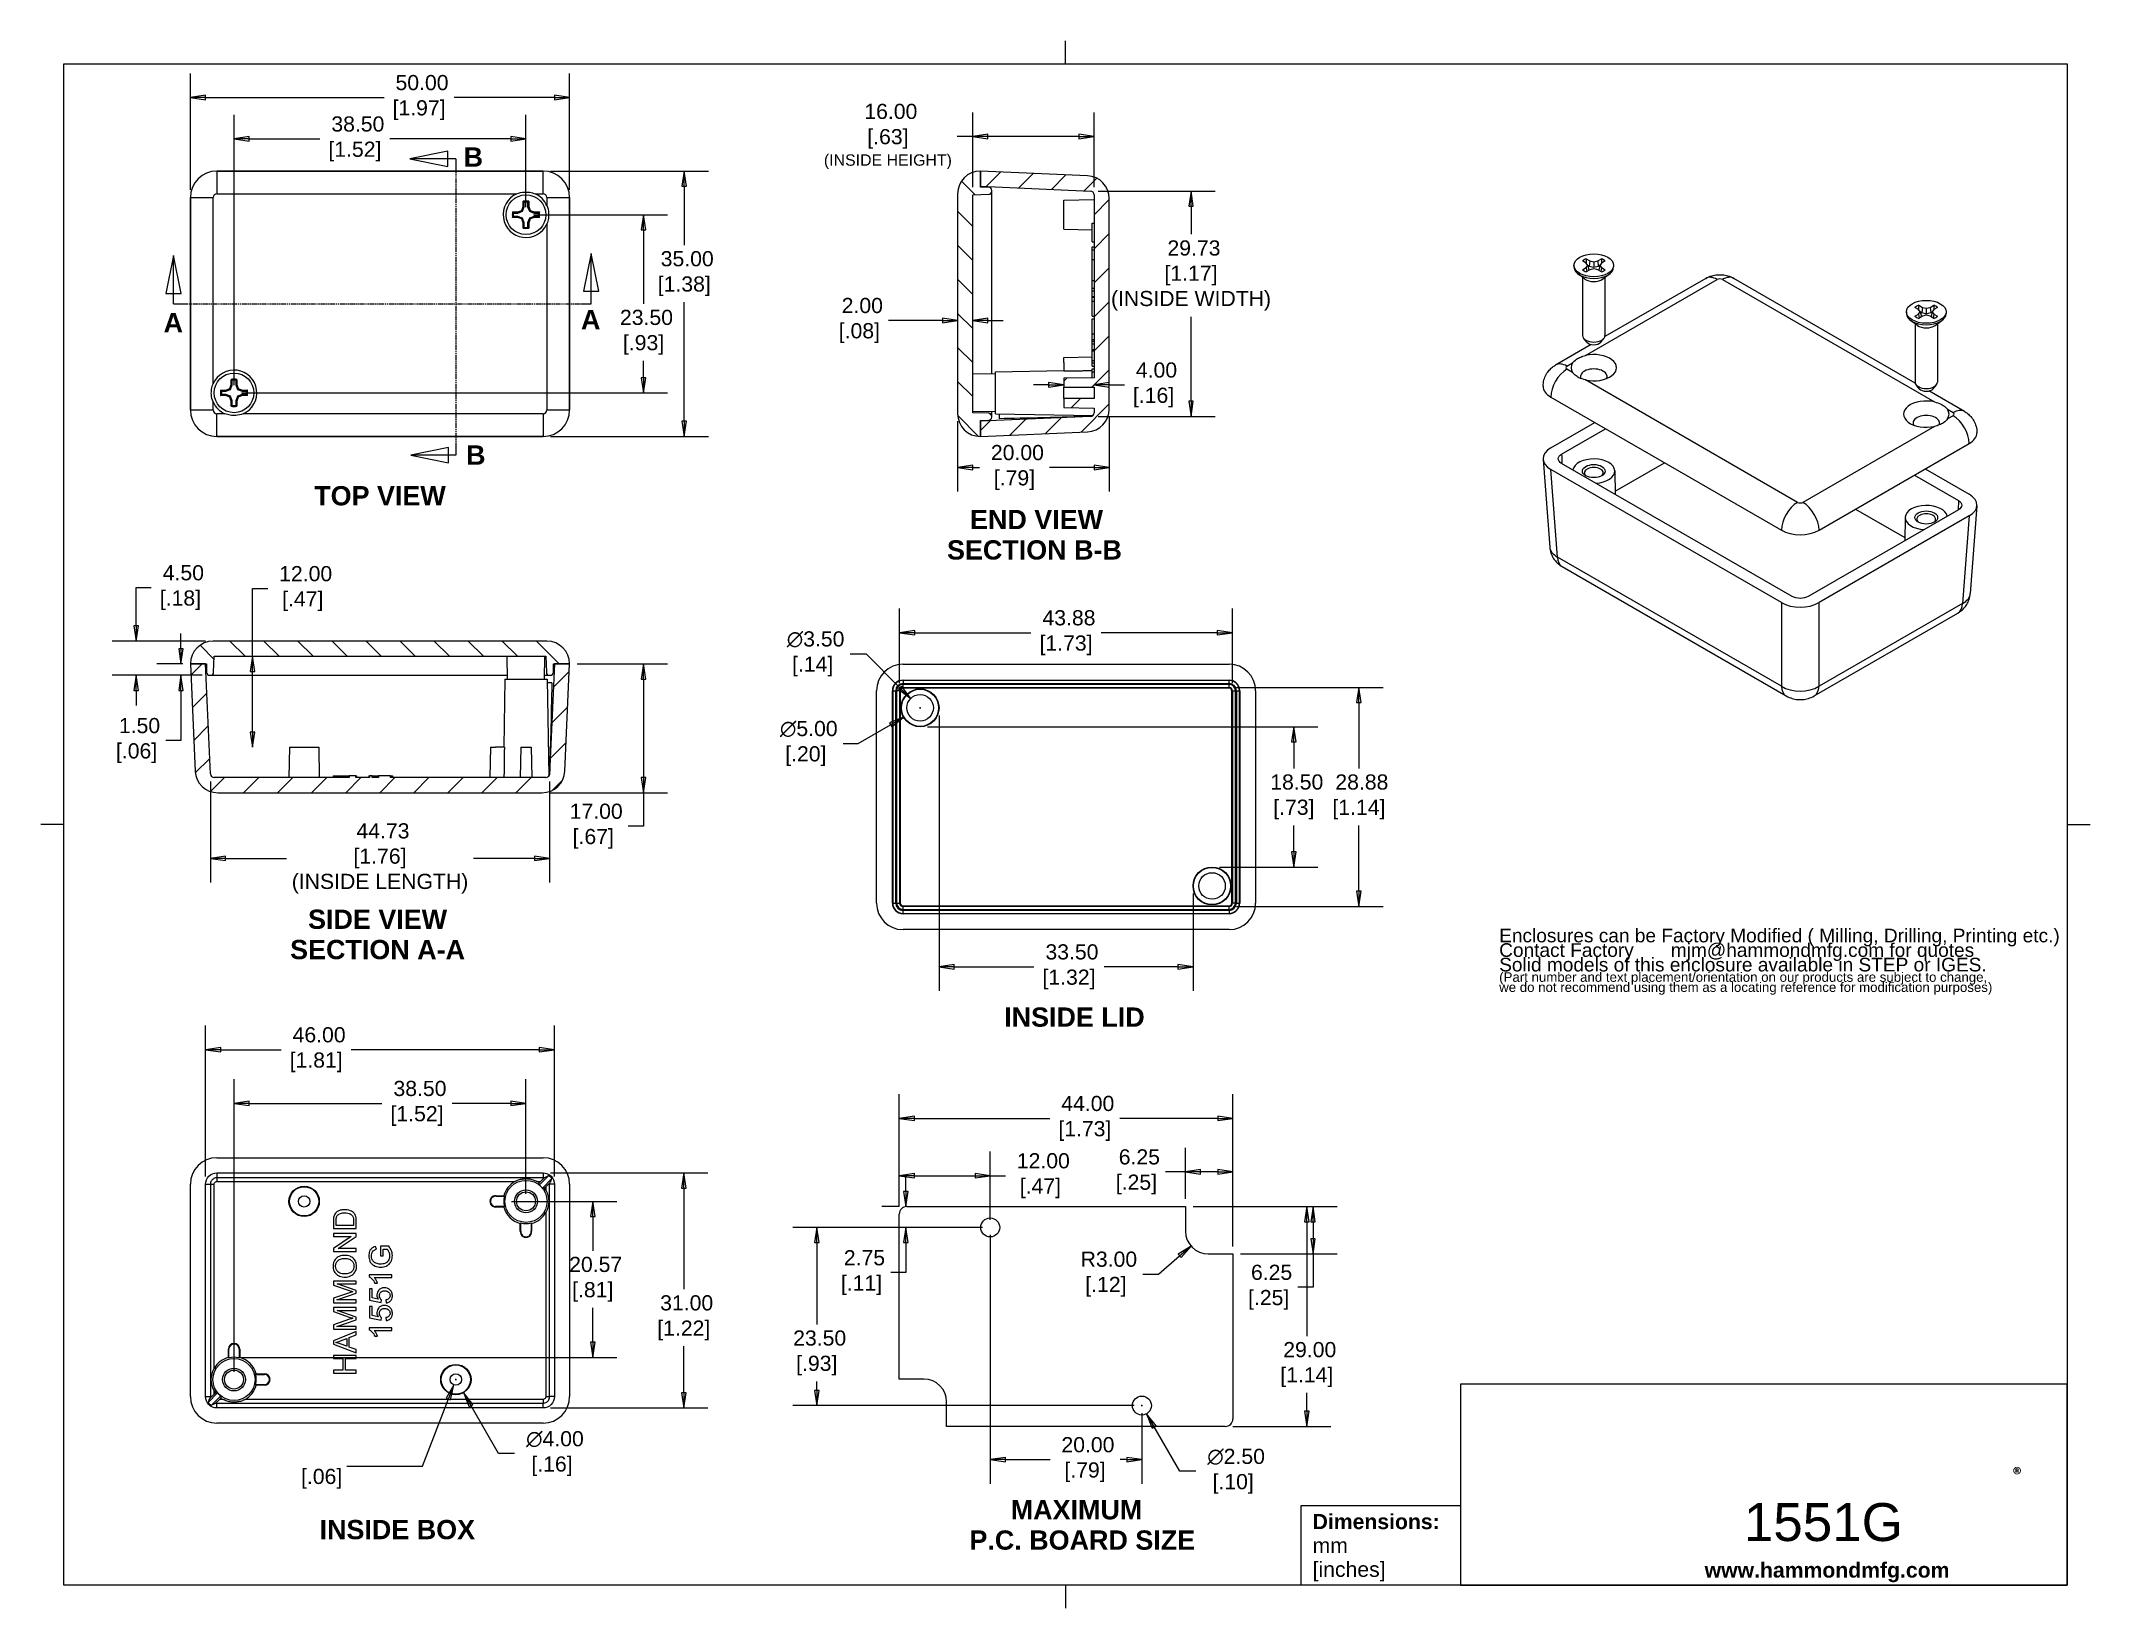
# Model space of a CAD drawing. Header units: millimetres. Extents: x 5 to 275, y 5 to 211.
import ezdxf

# ---------------------------------------------------------------- set-up
doc = ezdxf.new("R2010")
doc.units = ezdxf.units.MM
doc.linetypes.add('DOUBLE_DASH_CHAIN', pattern=[1.2403, 0.6614, -0.0827, 0.1654, -0.0827, 0.1654, -0.0827])
for name, color, linetype, lineweight in [('Dimension (ANSI)', 7, 'Continuous', 9), ('Hatch (ANSI)', 7, 'Continuous', 9), ('Section Line (ANSI)', 7, 'DOUBLE_DASH_CHAIN', 9), ('Sketch Geometry (ANSI)', 7, 'Continuous', 9), ('Symbol (ANSI)', 7, 'Continuous', 9), ('Visible (ANSI)', 7, 'Continuous', 9), ('Visible Narrow (ANSI)', 7, 'Continuous', 9)]:
    doc.layers.add(name, color=color, linetype=linetype, lineweight=lineweight)
doc.styles.add('Label Text (ANSI)', font='arialbd.ttf')
doc.styles.add('Note Text (ANSI)', font='arial.ttf')
doc.styles.add('Text Style20', font='arial.ttf')
doc.dimstyles.new('Default - mm (ANSI)', dxfattribs={"dimtxt": 2, "dimasz": 2, "dimexe": 3.175, "dimexo": 1, "dimgap": 0.8, "dimtad": 0, "dimtih": 1, "dimtoh": 1, "dimrnd": 1e-08, "dimzin": 4, "dimdsep": 46, "dimtxsty": 'Note Text (ANSI)', "dimblk": 'Filled-1', "dimcen": 0.09, "dimdle": 10, "dimclrd": 256, "dimclre": 256, "dimclrt": 256, "dimadec": 1, "dimazin": 0, "dimtfac": 1.524, "dimtofl": 0, "dimtmove": 0, "dimatfit": 3, "dimfxl": 0, "dimtolj": 1, "dimtzin": 0, "dimlwd": -1, "dimlwe": -1, "dimarcsym": 0})
pattern_1 = [(45, (0, 0), (-2.245064, 2.245064), [])]
pattern_2 = [(135.0002, (0, 0), (-2.245056, -2.245072), [])]

msp = doc.modelspace()

# ---------------------------------------------------------------- texts
at = {"layer": 'Symbol (ANSI)', "char_height": 2.54, "attachment_point": 7, "style": 'Label Text (ANSI)'}
for s, insert in [('TOP VIEW', (40.632, 150.007)), ('END VIEW', (127.107, 146.904)), ('SECTION B-B', (124.075, 142.862)), ('SIDE VIEW', (39.822, 94.148)), ('SECTION A-A', (37.457, 90.151)), ('INSIDE LID', (131.614, 81.245)), ('INSIDE BOX', (41.338, 13.644)), ('MAXIMUM ', (132.48, 16.263)), ('P.C. BOARD SIZE', (127.031, 12.264))]:
    msp.add_mtext(s, dxfattribs=dict(at, insert=insert))
at = {"layer": 'Symbol (ANSI)', "color": 5, "true_color": 0x0000ff, "insert": (196.886, 88.9), "char_height": 2, "width": 74.30386, "attachment_point": 4, "line_spacing_factor": 0.639812, "style": 'Note Text (ANSI)'}
msp.add_mtext('{\\H0.9x;Enclosures can be Factory Modified ( Milling, Drilling, Printing etc.)\\PContact Factory       mjm@hammondmfg.com for quotes\\H1.5042x; \\H0.66482x;\\PSolid models of this enclosure available in STEP or IGES.\\H1.571x; \\H0.67192x;\\P\\H0.65789x;(Part number and text placement/orientation on our products are subject to change,\\H1.8285x; \\H0.5469x;\\Pwe do not recommend using them as a locating reference for modification purposes)\\fCalibri|b0|i0|c0|p34;\\H1.5141x; \\H0.66046x;\\P\\H1.4509x; }', dxfattribs=at)

# ---------------------------------------------------------------- blocks, each defined once
blk = doc.blocks.new('Title Blocks HAMMOND')
at = {"layer": 'Sketch Geometry (ANSI)'}
for p, q in [((274.4, 31.5), (194.4, 31.5)), ((194.4, 31.5), (194.4, 5)), ((274.4, 5), (274.4, 31.5)), ((173.4, 5), (173.4, 15.5)), ((173.4, 15.5), (194.4, 15.5)), ((194.4, 15.5), (194.4, 5)), ((194.4, 5), (173.4, 5)), ((194.4, 5), (274.4, 5))]:
    blk.add_line(p, q, dxfattribs=at)
at = {"layer": 'Symbol (ANSI)', "insert": (267.22, 20.45), "char_height": 2, "attachment_point": 1, "style": 'Note Text (ANSI)'}
blk.add_mtext('\\fCalibri|b1|i0;\\H2.0000;®\\fCalibri|b1|i0;\\H21.7410;\\P', dxfattribs=at)
at = {"layer": 'Symbol (ANSI)', "insert": (174.9, 9.94), "char_height": 2, "width": 30.7233, "attachment_point": 4, "line_spacing_factor": 0.944221, "style": 'Note Text (ANSI)'}
blk.add_mtext('\\fArial|b1|i0;\\H2.0000;Dimensions:\\fArial|b0|i0;\\H2.0000;\\Pmm\\P[inches]', dxfattribs=at)
at = {"layer": 'Symbol (ANSI)', "insert": (226.6, 6.69), "char_height": 2, "width": 32.2927, "attachment_point": 4, "style": 'Note Text (ANSI)'}
blk.add_mtext('\\fArial|b1|i0;\\H2.0000;www.hammondmfg.com', dxfattribs=at)
at = {"layer": 'Symbol (ANSI)', "style": 'Text Style20'}
blk.add_attdef('<TITLE>_001', (231.77, 10.82), '', height=5, dxfattribs=at)
blk = doc.blocks.new('Borders Default Border')
at = {"layer": 'Sketch Geometry (ANSI)'}
for p, q in [((139.7, 208.28), (139.7, 211.3)), ((7.62, 107.95), (4.6, 107.95)), ((271.78, 107.95), (274.8, 107.95)), ((139.7, 7.62), (139.7, 4.6))]:
    blk.add_line(p, q, dxfattribs=at)
at = {"layer": 'Sketch Geometry (ANSI)', "flags": 128}
blk.add_lwpolyline([(7.62, 7.62), (7.62, 208.28), (271.78, 208.28), (271.78, 7.62), (7.62, 7.62)], dxfattribs=at)
blk = doc.blocks.new('2dTransSection0')
at = {"layer": 'Section Line (ANSI)', "linetype": 'Continuous'}
for p, q in [((58.24, 196.76), (53.24, 195.76)), ((58.24, 195.76), (53.24, 195.76)), ((53.24, 195.76), (58.24, 194.76)), ((58.24, 194.76), (58.24, 196.76)), ((59.31, 195.76), (58.24, 195.76)), ((59.31, 195.76), (59.31, 194.45)), ((58.36, 157.67), (53.36, 156.67)), ((58.36, 155.67), (58.36, 157.67)), ((59.31, 157.97), (59.31, 156.67)), ((58.36, 156.67), (53.36, 156.67)), ((53.36, 156.67), (58.36, 155.67)), ((59.31, 156.67), (58.36, 156.67))]:
    blk.add_line(p, q, dxfattribs=at)
at = {"layer": 'Section Line (ANSI)', "linetype": 'DOUBLE_DASH_CHAIN'}
blk.add_line((59.31, 195.76), (59.31, 156.67), dxfattribs=at)
at = {"layer": 'Section Line (ANSI)', "linetype": 'Continuous', "flags": 128}
for points in [[(58.24, 196.76), (53.24, 195.76), (58.24, 194.76), (58.24, 196.76)], [(58.36, 157.67), (53.36, 156.67), (58.36, 155.67), (58.36, 157.67)]]:
    blk.add_lwpolyline(points, dxfattribs=at)
at = {"layer": 'Section Line (ANSI)'}
for points in [[(58.24, 196.76), (53.24, 195.76), (58.24, 194.76), (58.24, 196.76)], [(58.36, 157.67), (53.36, 156.67), (58.36, 155.67), (58.36, 157.67)]]:
    blk.add_solid(points, dxfattribs=at)
at = {"layer": 'Section Line (ANSI)', "char_height": 2.54, "attachment_point": 7, "style": 'Label Text (ANSI)'}
for insert in [(60.33, 194.72), (60.66, 155.41)]:
    blk.add_mtext('B', dxfattribs=dict(at, insert=insert))
blk = doc.blocks.new('2dTransSection1')
at = {"layer": 'Section Line (ANSI)', "linetype": 'Continuous'}
for p, q in [((22.07, 183), (21.07, 178)), ((22.07, 178), (22.07, 183)), ((23.07, 178), (22.07, 183)), ((77.15, 183.28), (76.15, 178.28)), ((77.15, 178.28), (77.15, 183.28)), ((78.15, 178.28), (77.15, 183.28)), ((21.07, 178), (23.07, 178)), ((22.07, 176.63), (22.07, 178)), ((22.07, 176.63), (23.42, 176.63)), ((75.81, 176.63), (77.15, 176.63)), ((76.15, 178.28), (78.15, 178.28)), ((77.15, 176.63), (77.15, 178.28))]:
    blk.add_line(p, q, dxfattribs=at)
at = {"layer": 'Section Line (ANSI)', "linetype": 'DOUBLE_DASH_CHAIN'}
blk.add_line((22.07, 176.63), (77.15, 176.63), dxfattribs=at)
at = {"layer": 'Section Line (ANSI)', "linetype": 'Continuous', "flags": 128}
for points in [[(23.07, 178), (22.07, 183), (21.07, 178), (23.07, 178)], [(78.15, 178.28), (77.15, 183.28), (76.15, 178.28), (78.15, 178.28)]]:
    blk.add_lwpolyline(points, dxfattribs=at)
at = {"layer": 'Section Line (ANSI)'}
for points in [[(23.07, 178), (22.07, 183), (21.07, 178), (23.07, 178)], [(78.15, 178.28), (77.15, 183.28), (76.15, 178.28), (78.15, 178.28)]]:
    blk.add_solid(points, dxfattribs=at)
at = {"layer": 'Section Line (ANSI)', "char_height": 2.54, "attachment_point": 7, "style": 'Label Text (ANSI)'}
for insert in [(75.81, 173.27), (20.77, 172.87)]:
    blk.add_mtext('A', dxfattribs=dict(at, insert=insert))
blk = doc.blocks.new('Filled-1')
at = {"color": 0}
for p, q in [((0, 0), (-1, 0.15)), ((-1, 0.15), (-1, -0.15)), ((-1, 0), (0, 0)), ((-1, -0.15), (0, 0))]:
    blk.add_line(p, q, dxfattribs=at)
at = {"color": 0, "flags": 128}
blk.add_lwpolyline([(-1, -0.15), (0, 0), (-1, 0.15), (-1, -0.15)], dxfattribs=at)
at = {"color": 0}
blk.add_solid([(-1, -0.15), (0, 0), (-1, 0.15), (-1, -0.15)], dxfattribs=at)
blk = doc.blocks.new('*D9')
at = {"layer": 'Defpoints', "color": 0, "transparency": 16777216}
for p in [(143.47, 198.7), (127.47, 191), (143.47, 191)]:
    blk.add_point(p, dxfattribs=at)
at = {"layer": 'Dimension (ANSI)', "transparency": 16777216}
for p, q in [((127.47, 192), (127.47, 201.87)), ((143.47, 192), (143.47, 201.87)), ((127.47, 198.7), (125.42, 198.7)), ((141.47, 198.7), (129.47, 198.7))]:
    blk.add_line(p, q, dxfattribs=at)
at = {"layer": 'Dimension (ANSI)', "transparency": 16777216, "xscale": 2, "yscale": 2, "zscale": 2, "rotation": 180}
blk.add_blockref('Filled-1', (127.47, 198.7), dxfattribs=at)
at = {"layer": 'Dimension (ANSI)', "transparency": 16777216, "xscale": 2, "yscale": 2, "zscale": 2}
blk.add_blockref('Filled-1', (143.47, 198.7), dxfattribs=at)
at = {"layer": 'Dimension (ANSI)', "transparency": 16777216, "insert": (116.28, 198.7), "char_height": 2, "attachment_point": 5, "style": 'Note Text (ANSI)'}
blk.add_mtext('\\A1; 16.00\\P[.63]{\\P\\fArial|b0|i0;\\H1.5000;(INSIDE HEIGHT)}', dxfattribs=at)
blk = doc.blocks.new('*D10')
at = {"layer": 'Defpoints', "color": 0, "transparency": 16777216}
for p in [(142.99, 191.5), (142.99, 161.77), (156.25, 161.77)]:
    blk.add_point(p, dxfattribs=at)
at = {"layer": 'Dimension (ANSI)', "transparency": 16777216}
for p, q in [((143.99, 191.5), (159.42, 191.5)), ((156.25, 189.5), (156.25, 185.81)), ((156.25, 163.77), (156.25, 174.91)), ((143.99, 161.77), (159.42, 161.77))]:
    blk.add_line(p, q, dxfattribs=at)
at = {"layer": 'Dimension (ANSI)', "transparency": 16777216, "xscale": 2, "yscale": 2, "zscale": 2}
for p, rotation in [((156.25, 191.5), 90), ((156.25, 161.77), 270)]:
    blk.add_blockref('Filled-1', p, dxfattribs=dict(at, rotation=rotation))
at = {"layer": 'Dimension (ANSI)', "transparency": 16777216, "insert": (156.25, 180.36), "char_height": 2, "attachment_point": 5, "style": 'Note Text (ANSI)'}
blk.add_mtext('\\A1; 29.73{\\fArial|b0|i0;\\H1.5287;}\\P[1.17]{\\P(INSIDE WIDTH)}', dxfattribs=at)
blk = doc.blocks.new('*D11')
at = {"layer": 'Defpoints', "color": 0, "transparency": 16777216}
for p in [(74.31, 203.84), (24.31, 190.64), (74.31, 190.64)]:
    blk.add_point(p, dxfattribs=at)
at = {"layer": 'Dimension (ANSI)', "transparency": 16777216}
for p, q in [((24.31, 191.64), (24.31, 207.01)), ((74.31, 191.64), (74.31, 207.01)), ((26.31, 203.84), (49.85, 203.84)), ((72.31, 203.84), (59.08, 203.84))]:
    blk.add_line(p, q, dxfattribs=at)
at = {"layer": 'Dimension (ANSI)', "transparency": 16777216, "xscale": 2, "yscale": 2, "zscale": 2, "rotation": 180}
blk.add_blockref('Filled-1', (24.31, 203.84), dxfattribs=at)
at = {"layer": 'Dimension (ANSI)', "transparency": 16777216, "xscale": 2, "yscale": 2, "zscale": 2}
blk.add_blockref('Filled-1', (74.31, 203.84), dxfattribs=at)
at = {"layer": 'Dimension (ANSI)', "transparency": 16777216, "insert": (54.46, 203.84), "char_height": 2, "attachment_point": 5, "style": 'Note Text (ANSI)'}
blk.add_mtext('\\A1; 50.00\\P[1.97]', dxfattribs=at)
blk = doc.blocks.new('*D12')
at = {"layer": 'Defpoints', "color": 0, "transparency": 16777216}
for p in [(70.81, 194.13), (70.81, 159.13), (89.43, 159.13)]:
    blk.add_point(p, dxfattribs=at)
at = {"layer": 'Dimension (ANSI)', "transparency": 16777216}
for p, q in [((71.81, 194.13), (92.61, 194.13)), ((89.43, 192.13), (89.43, 184.36)), ((89.43, 161.13), (89.43, 176.86)), ((71.81, 159.13), (92.61, 159.13))]:
    blk.add_line(p, q, dxfattribs=at)
at = {"layer": 'Dimension (ANSI)', "transparency": 16777216, "xscale": 2, "yscale": 2, "zscale": 2}
for p, rotation in [((89.43, 194.13), 90), ((89.43, 159.13), 270)]:
    blk.add_blockref('Filled-1', p, dxfattribs=dict(at, rotation=rotation))
at = {"layer": 'Dimension (ANSI)', "transparency": 16777216, "insert": (89.43, 180.61), "char_height": 2, "attachment_point": 5, "style": 'Note Text (ANSI)'}
blk.add_mtext('\\A1; 35.00\\P[1.38]', dxfattribs=at)
blk = doc.blocks.new('*D13')
at = {"layer": 'Defpoints', "color": 0, "transparency": 16777216}
for p in [(68.56, 188.38), (30.06, 164.88), (84.06, 164.88)]:
    blk.add_point(p, dxfattribs=at)
at = {"layer": 'Dimension (ANSI)', "transparency": 16777216}
for p, q in [((69.56, 188.38), (87.24, 188.38)), ((84.06, 186.38), (84.06, 176.63)), ((84.06, 166.88), (84.06, 169.12)), ((31.06, 164.88), (87.24, 164.88))]:
    blk.add_line(p, q, dxfattribs=at)
at = {"layer": 'Dimension (ANSI)', "transparency": 16777216, "xscale": 2, "yscale": 2, "zscale": 2}
for p, rotation in [((84.06, 188.38), 90), ((84.06, 164.88), 270)]:
    blk.add_blockref('Filled-1', p, dxfattribs=dict(at, rotation=rotation))
at = {"layer": 'Dimension (ANSI)', "transparency": 16777216, "insert": (84.06, 172.87), "char_height": 2, "attachment_point": 5, "style": 'Note Text (ANSI)'}
blk.add_mtext('\\A1; 23.50\\P[.93]', dxfattribs=at)
blk = doc.blocks.new('*D14')
at = {"layer": 'Defpoints', "color": 0, "transparency": 16777216}
for p in [(30.06, 198.38), (68.56, 188.38), (30.06, 164.88)]:
    blk.add_point(p, dxfattribs=at)
at = {"layer": 'Dimension (ANSI)', "transparency": 16777216}
for p, q in [((30.06, 165.88), (30.06, 201.56)), ((68.56, 189.38), (68.56, 201.56)), ((32.06, 198.38), (41.39, 198.38)), ((66.56, 198.38), (50.62, 198.38))]:
    blk.add_line(p, q, dxfattribs=at)
at = {"layer": 'Dimension (ANSI)', "transparency": 16777216, "xscale": 2, "yscale": 2, "zscale": 2, "rotation": 180}
blk.add_blockref('Filled-1', (30.06, 198.38), dxfattribs=at)
at = {"layer": 'Dimension (ANSI)', "transparency": 16777216, "xscale": 2, "yscale": 2, "zscale": 2}
blk.add_blockref('Filled-1', (68.56, 198.38), dxfattribs=at)
at = {"layer": 'Dimension (ANSI)', "transparency": 16777216, "insert": (46, 198.38), "char_height": 2, "attachment_point": 5, "style": 'Note Text (ANSI)'}
blk.add_mtext('\\A1; 38.50\\P[1.52]', dxfattribs=at)
blk = doc.blocks.new('*D15')
at = {"layer": 'Defpoints', "color": 0, "transparency": 16777216}
for p in [(74.31, 129.14), (70.69, 112.14), (84.05, 112.14)]:
    blk.add_point(p, dxfattribs=at)
at = {"layer": 'Dimension (ANSI)', "transparency": 16777216}
for p, q in [((75.31, 129.14), (87.23, 129.14)), ((84.05, 127.14), (84.05, 114.14)), ((71.69, 112.14), (87.23, 112.14)), ((84.05, 112.14), (84.05, 107.73)), ((84.05, 107.73), (82.05, 107.73))]:
    blk.add_line(p, q, dxfattribs=at)
at = {"layer": 'Dimension (ANSI)', "transparency": 16777216, "xscale": 2, "yscale": 2, "zscale": 2}
for p, rotation in [((84.05, 129.14), 90), ((84.05, 112.14), 270)]:
    blk.add_blockref('Filled-1', p, dxfattribs=dict(at, rotation=rotation))
at = {"layer": 'Dimension (ANSI)', "transparency": 16777216, "insert": (77.43, 107.73), "char_height": 2, "attachment_point": 5, "style": 'Note Text (ANSI)'}
blk.add_mtext('\\A1; 17.00\\P[.67]', dxfattribs=at)
blk = doc.blocks.new('*D16')
at = {"layer": 'Defpoints', "color": 0, "transparency": 16777216}
for p in [(17.15, 132.14), (27.31, 132.14), (26.85, 127.64)]:
    blk.add_point(p, dxfattribs=at)
at = {"layer": 'Dimension (ANSI)', "transparency": 16777216}
for p, q in [((17.15, 134.14), (17.15, 139.19)), ((17.15, 139.19), (19.15, 139.19)), ((26.31, 132.14), (13.98, 132.14)), ((25.85, 127.64), (13.98, 127.64)), ((17.15, 125.64), (17.15, 123.64))]:
    blk.add_line(p, q, dxfattribs=at)
at = {"layer": 'Dimension (ANSI)', "transparency": 16777216, "xscale": 2, "yscale": 2, "zscale": 2}
for p, rotation in [((17.15, 132.14), 270), ((17.15, 127.64), 90)]:
    blk.add_blockref('Filled-1', p, dxfattribs=dict(at, rotation=rotation))
at = {"layer": 'Dimension (ANSI)', "transparency": 16777216, "insert": (22.99, 139.19), "char_height": 2, "attachment_point": 5, "style": 'Note Text (ANSI)'}
blk.add_mtext('\\A1; 4.50\\P[.18]', dxfattribs=at)
blk = doc.blocks.new('*D17')
at = {"layer": 'Defpoints', "color": 0, "transparency": 16777216}
for p in [(23.06, 129.14), (24.31, 129.14), (26.85, 127.64)]:
    blk.add_point(p, dxfattribs=at)
at = {"layer": 'Dimension (ANSI)', "transparency": 16777216}
for p, q in [((23.06, 131.14), (23.06, 133.14)), ((23.31, 129.14), (19.88, 129.14)), ((25.85, 127.64), (19.88, 127.64)), ((23.06, 125.64), (23.06, 119.03)), ((23.06, 119.03), (21.06, 119.03))]:
    blk.add_line(p, q, dxfattribs=at)
at = {"layer": 'Dimension (ANSI)', "transparency": 16777216, "xscale": 2, "yscale": 2, "zscale": 2}
for p, rotation in [((23.06, 129.14), 270), ((23.06, 127.64), 90)]:
    blk.add_blockref('Filled-1', p, dxfattribs=dict(at, rotation=rotation))
at = {"layer": 'Dimension (ANSI)', "transparency": 16777216, "insert": (17.21, 119.03), "char_height": 2, "attachment_point": 5, "style": 'Note Text (ANSI)'}
blk.add_mtext('\\A1; 1.50\\P[.06]', dxfattribs=at)
blk = doc.blocks.new('*D18')
at = {"layer": 'Defpoints', "color": 0, "transparency": 16777216}
for p in [(26.94, 114.61), (71.67, 114.61), (71.67, 103.48)]:
    blk.add_point(p, dxfattribs=at)
at = {"layer": 'Dimension (ANSI)', "transparency": 16777216}
for p, q in [((26.94, 113.61), (26.94, 100.3)), ((71.67, 113.61), (71.67, 100.3)), ((28.94, 103.48), (37, 103.48)), ((69.67, 103.48), (61.62, 103.48))]:
    blk.add_line(p, q, dxfattribs=at)
at = {"layer": 'Dimension (ANSI)', "transparency": 16777216, "xscale": 2, "yscale": 2, "zscale": 2, "rotation": 180}
blk.add_blockref('Filled-1', (26.94, 103.48), dxfattribs=at)
at = {"layer": 'Dimension (ANSI)', "transparency": 16777216, "xscale": 2, "yscale": 2, "zscale": 2}
blk.add_blockref('Filled-1', (71.67, 103.48), dxfattribs=at)
at = {"layer": 'Dimension (ANSI)', "transparency": 16777216, "insert": (49.31, 103.48), "char_height": 2, "attachment_point": 5, "style": 'Note Text (ANSI)'}
blk.add_mtext('\\A1; 44.73{\\fArial|b0|i0;\\H1.5287;}\\P[1.76]{\\P(INSIDE LENGTH)}', dxfattribs=at)
blk = doc.blocks.new('*D19')
at = {"layer": 'Defpoints', "color": 0, "transparency": 16777216}
for p in [(27.44, 130.14), (32.5, 130.14), (37.38, 118.14)]:
    blk.add_point(p, dxfattribs=at)
at = {"layer": 'Dimension (ANSI)', "transparency": 16777216}
for p, q in [((32.5, 130.14), (32.5, 139.07)), ((32.5, 139.07), (34.5, 139.07)), ((32.5, 120.14), (32.5, 128.14))]:
    blk.add_line(p, q, dxfattribs=at)
at = {"layer": 'Dimension (ANSI)', "transparency": 16777216, "xscale": 2, "yscale": 2, "zscale": 2}
for p, rotation in [((32.5, 130.14), 90), ((32.5, 118.14), 270)]:
    blk.add_blockref('Filled-1', p, dxfattribs=dict(at, rotation=rotation))
at = {"layer": 'Dimension (ANSI)', "transparency": 16777216, "insert": (39.12, 139.07), "char_height": 2, "attachment_point": 5, "style": 'Note Text (ANSI)'}
blk.add_mtext('\\A1; 12.00\\P[.47]', dxfattribs=at)
blk = doc.blocks.new('*D20')
at = {"layer": 'Defpoints', "color": 0, "transparency": 16777216}
for p in [(161.71, 133.25), (117.83, 125.59), (161.71, 125.59)]:
    blk.add_point(p, dxfattribs=at)
at = {"layer": 'Dimension (ANSI)', "transparency": 16777216}
for p, q in [((117.83, 126.59), (117.83, 136.42)), ((161.71, 126.59), (161.71, 136.42)), ((119.83, 133.25), (135.15, 133.25)), ((159.71, 133.25), (144.4, 133.25))]:
    blk.add_line(p, q, dxfattribs=at)
at = {"layer": 'Dimension (ANSI)', "transparency": 16777216, "xscale": 2, "yscale": 2, "zscale": 2, "rotation": 180}
blk.add_blockref('Filled-1', (117.83, 133.25), dxfattribs=at)
at = {"layer": 'Dimension (ANSI)', "transparency": 16777216, "xscale": 2, "yscale": 2, "zscale": 2}
blk.add_blockref('Filled-1', (161.71, 133.25), dxfattribs=at)
at = {"layer": 'Dimension (ANSI)', "transparency": 16777216, "insert": (139.77, 133.25), "char_height": 2, "attachment_point": 5, "style": 'Note Text (ANSI)'}
blk.add_mtext('\\A1; 43.88\\P[1.73]', dxfattribs=at)
blk = doc.blocks.new('*D21')
at = {"layer": 'Defpoints', "color": 0, "transparency": 16777216}
for p in [(161.27, 126.03), (161.27, 97.15), (178.39, 97.15)]:
    blk.add_point(p, dxfattribs=at)
at = {"layer": 'Dimension (ANSI)', "transparency": 16777216}
for p, q in [((162.27, 126.03), (181.57, 126.03)), ((178.39, 124.03), (178.39, 115.34)), ((178.39, 99.15), (178.39, 107.84)), ((162.27, 97.15), (181.57, 97.15))]:
    blk.add_line(p, q, dxfattribs=at)
at = {"layer": 'Dimension (ANSI)', "transparency": 16777216, "xscale": 2, "yscale": 2, "zscale": 2}
for p, rotation in [((178.39, 126.03), 90), ((178.39, 97.15), 270)]:
    blk.add_blockref('Filled-1', p, dxfattribs=dict(at, rotation=rotation))
at = {"layer": 'Dimension (ANSI)', "transparency": 16777216, "insert": (178.39, 111.59), "char_height": 2, "attachment_point": 5, "style": 'Note Text (ANSI)'}
blk.add_mtext('\\A1; 28.88\\P[1.14]', dxfattribs=at)
blk = doc.blocks.new('*D22')
at = {"layer": 'Defpoints', "color": 0, "transparency": 16777216}
for p in [(161.77, 69.19), (117.77, 56.56), (161.77, 51.31)]:
    blk.add_point(p, dxfattribs=at)
at = {"layer": 'Dimension (ANSI)', "transparency": 16777216}
for p, q in [((117.77, 57.56), (117.77, 72.37)), ((161.77, 52.31), (161.77, 72.37)), ((119.77, 69.19), (137.63, 69.19)), ((159.77, 69.19), (146.86, 69.19))]:
    blk.add_line(p, q, dxfattribs=at)
at = {"layer": 'Dimension (ANSI)', "transparency": 16777216, "xscale": 2, "yscale": 2, "zscale": 2, "rotation": 180}
blk.add_blockref('Filled-1', (117.77, 69.19), dxfattribs=at)
at = {"layer": 'Dimension (ANSI)', "transparency": 16777216, "xscale": 2, "yscale": 2, "zscale": 2}
blk.add_blockref('Filled-1', (161.77, 69.19), dxfattribs=at)
at = {"layer": 'Dimension (ANSI)', "transparency": 16777216, "insert": (142.25, 69.19), "char_height": 2, "attachment_point": 5, "style": 'Note Text (ANSI)'}
blk.add_mtext('\\A1; 44.00\\P[1.73]', dxfattribs=at)
blk = doc.blocks.new('*D23')
at = {"layer": 'Defpoints', "color": 0, "transparency": 16777216}
for p in [(161.77, 62.14), (155.52, 57.56), (161.77, 51.31)]:
    blk.add_point(p, dxfattribs=at)
at = {"layer": 'Dimension (ANSI)', "transparency": 16777216}
for p, q in [((155.52, 58.56), (155.52, 65.31)), ((161.77, 52.31), (161.77, 65.31)), ((155.52, 62.14), (152.9, 62.14)), ((159.77, 62.14), (157.52, 62.14))]:
    blk.add_line(p, q, dxfattribs=at)
at = {"layer": 'Dimension (ANSI)', "transparency": 16777216, "xscale": 2, "yscale": 2, "zscale": 2, "rotation": 180}
blk.add_blockref('Filled-1', (155.52, 62.14), dxfattribs=at)
at = {"layer": 'Dimension (ANSI)', "transparency": 16777216, "xscale": 2, "yscale": 2, "zscale": 2}
blk.add_blockref('Filled-1', (161.77, 62.14), dxfattribs=at)
at = {"layer": 'Dimension (ANSI)', "transparency": 16777216, "insert": (149.05, 62.14), "char_height": 2, "attachment_point": 5, "style": 'Note Text (ANSI)'}
blk.add_mtext('\\A1; 6.25\\P[.25]', dxfattribs=at)
blk = doc.blocks.new('*D24')
at = {"layer": 'Defpoints', "color": 0, "transparency": 16777216}
for p in [(155.52, 57.56), (161.77, 51.31), (172.34, 51.31)]:
    blk.add_point(p, dxfattribs=at)
at = {"layer": 'Dimension (ANSI)', "transparency": 16777216}
for p, q in [((156.52, 57.56), (175.52, 57.56)), ((172.34, 55.56), (172.34, 53.31)), ((162.77, 51.31), (175.52, 51.31)), ((172.34, 51.31), (172.34, 46.92)), ((172.34, 46.92), (170.34, 46.92))]:
    blk.add_line(p, q, dxfattribs=at)
at = {"layer": 'Dimension (ANSI)', "transparency": 16777216, "xscale": 2, "yscale": 2, "zscale": 2}
for p, rotation in [((172.34, 57.56), 90), ((172.34, 51.31), 270)]:
    blk.add_blockref('Filled-1', p, dxfattribs=dict(at, rotation=rotation))
at = {"layer": 'Dimension (ANSI)', "transparency": 16777216, "insert": (166.49, 46.92), "char_height": 2, "attachment_point": 5, "style": 'Note Text (ANSI)'}
blk.add_mtext('\\A1; 6.25\\P[.25]', dxfattribs=at)
blk = doc.blocks.new('*D25')
at = {"layer": 'Defpoints', "color": 0, "transparency": 16777216}
for p in [(155.52, 57.56), (160.77, 28.56), (171.52, 28.56)]:
    blk.add_point(p, dxfattribs=at)
at = {"layer": 'Dimension (ANSI)', "transparency": 16777216}
for p, q in [((156.52, 57.56), (174.7, 57.56)), ((171.52, 55.56), (171.52, 40.47)), ((171.52, 30.56), (171.52, 32.97)), ((161.77, 28.56), (174.7, 28.56))]:
    blk.add_line(p, q, dxfattribs=at)
at = {"layer": 'Dimension (ANSI)', "transparency": 16777216, "xscale": 2, "yscale": 2, "zscale": 2}
for p, rotation in [((171.52, 57.56), 90), ((171.52, 28.56), 270)]:
    blk.add_blockref('Filled-1', p, dxfattribs=dict(at, rotation=rotation))
at = {"layer": 'Dimension (ANSI)', "transparency": 16777216, "insert": (171.52, 36.72), "char_height": 2, "attachment_point": 5, "style": 'Note Text (ANSI)'}
blk.add_mtext('\\A1; 29.00\\P[1.14]', dxfattribs=at)
blk = doc.blocks.new('*D26')
at = {"layer": 'Defpoints', "color": 0, "transparency": 16777216}
for p in [(129.77, 54.81), (149.77, 31.31), (149.77, 24.18)]:
    blk.add_point(p, dxfattribs=at)
at = {"layer": 'Dimension (ANSI)', "transparency": 16777216}
for p, q in [((129.77, 53.81), (129.77, 21)), ((149.77, 30.31), (149.77, 21)), ((131.77, 24.18), (137.66, 24.18)), ((147.77, 24.18), (146.89, 24.18))]:
    blk.add_line(p, q, dxfattribs=at)
at = {"layer": 'Dimension (ANSI)', "transparency": 16777216, "xscale": 2, "yscale": 2, "zscale": 2, "rotation": 180}
blk.add_blockref('Filled-1', (129.77, 24.18), dxfattribs=at)
at = {"layer": 'Dimension (ANSI)', "transparency": 16777216, "xscale": 2, "yscale": 2, "zscale": 2}
blk.add_blockref('Filled-1', (149.77, 24.18), dxfattribs=at)
at = {"layer": 'Dimension (ANSI)', "transparency": 16777216, "insert": (142.27, 24.18), "char_height": 2, "attachment_point": 5, "style": 'Note Text (ANSI)'}
blk.add_mtext('\\A1; 20.00\\P[.79]', dxfattribs=at)
blk = doc.blocks.new('*D27')
at = {"layer": 'Defpoints', "color": 0, "transparency": 16777216}
for p in [(106.9, 54.81), (129.77, 54.81), (149.77, 31.31)]:
    blk.add_point(p, dxfattribs=at)
at = {"layer": 'Dimension (ANSI)', "transparency": 16777216}
for p, q in [((128.77, 54.81), (103.73, 54.81)), ((106.9, 52.81), (106.9, 42.01)), ((106.9, 33.31), (106.9, 34.5)), ((148.77, 31.31), (103.73, 31.31))]:
    blk.add_line(p, q, dxfattribs=at)
at = {"layer": 'Dimension (ANSI)', "transparency": 16777216, "xscale": 2, "yscale": 2, "zscale": 2}
for p, rotation in [((106.9, 54.81), 90), ((106.9, 31.31), 270)]:
    blk.add_blockref('Filled-1', p, dxfattribs=dict(at, rotation=rotation))
at = {"layer": 'Dimension (ANSI)', "transparency": 16777216, "insert": (106.9, 38.25), "char_height": 2, "attachment_point": 5, "style": 'Note Text (ANSI)'}
blk.add_mtext('\\A1; 23.50\\P[.93]', dxfattribs=at)
blk = doc.blocks.new('*D28')
at = {"layer": 'Defpoints', "color": 0, "transparency": 16777216}
for p in [(149.15, 32.39), (150.4, 30.22)]:
    blk.add_point(p, dxfattribs=at)
at = {"layer": 'Dimension (ANSI)', "transparency": 16777216}
for p, q in [((149.68, 31.31), (149.86, 31.31)), ((149.77, 31.22), (149.77, 31.4)), ((154.77, 22.64), (151.4, 28.49)), ((156.89, 22.64), (154.77, 22.64))]:
    blk.add_line(p, q, dxfattribs=at)
at = {"layer": 'Dimension (ANSI)', "transparency": 16777216, "xscale": 2, "yscale": 2, "zscale": 2, "rotation": 120.0000000000143}
blk.add_blockref('Filled-1', (150.4, 30.22), dxfattribs=at)
at = {"layer": 'Dimension (ANSI)', "transparency": 16777216, "insert": (161.81, 22.64), "char_height": 2, "attachment_point": 5, "style": 'Note Text (ANSI)'}
blk.add_mtext('\\A1; ∅2.50\\P[.10]', dxfattribs=at)
blk = doc.blocks.new('*D29')
at = {"layer": 'Defpoints', "color": 0, "transparency": 16777216}
for p in [(158.52, 54.31), (156.25, 52.35)]:
    blk.add_point(p, dxfattribs=at)
at = {"layer": 'Dimension (ANSI)', "transparency": 16777216}
for p, q in [((149.88, 48.65), (151.96, 48.65)), ((151.96, 48.65), (154.74, 51.04))]:
    blk.add_line(p, q, dxfattribs=at)
at = {"layer": 'Dimension (ANSI)', "transparency": 16777216, "xscale": 2, "yscale": 2, "zscale": 2, "rotation": 40.76258140446639}
blk.add_blockref('Filled-1', (156.25, 52.35), dxfattribs=at)
at = {"layer": 'Dimension (ANSI)', "transparency": 16777216, "insert": (145.03, 48.65), "char_height": 2, "attachment_point": 5, "style": 'Note Text (ANSI)'}
blk.add_mtext('\\A1; R3.00\\P[.12]', dxfattribs=at)
blk = doc.blocks.new('*D30')
at = {"layer": 'Defpoints', "color": 0, "transparency": 16777216}
for p in [(26.31, 78.25), (26.31, 60.5), (72.31, 60.5)]:
    blk.add_point(p, dxfattribs=at)
at = {"layer": 'Dimension (ANSI)', "transparency": 16777216}
for p, q in [((26.31, 61.5), (26.31, 81.42)), ((72.31, 61.5), (72.31, 81.42)), ((28.31, 78.25), (36.27, 78.25)), ((70.31, 78.25), (45.5, 78.25))]:
    blk.add_line(p, q, dxfattribs=at)
at = {"layer": 'Dimension (ANSI)', "transparency": 16777216, "xscale": 2, "yscale": 2, "zscale": 2, "rotation": 180}
blk.add_blockref('Filled-1', (26.31, 78.25), dxfattribs=at)
at = {"layer": 'Dimension (ANSI)', "transparency": 16777216, "xscale": 2, "yscale": 2, "zscale": 2}
blk.add_blockref('Filled-1', (72.31, 78.25), dxfattribs=at)
at = {"layer": 'Dimension (ANSI)', "transparency": 16777216, "insert": (40.89, 78.25), "char_height": 2, "attachment_point": 5, "style": 'Note Text (ANSI)'}
blk.add_mtext('\\A1; 46.00\\P[1.81]', dxfattribs=at)
blk = doc.blocks.new('*D31')
at = {"layer": 'Defpoints', "color": 0, "transparency": 16777216}
for p in [(70.81, 61.99), (70.81, 30.99), (89.36, 30.99)]:
    blk.add_point(p, dxfattribs=at)
at = {"layer": 'Dimension (ANSI)', "transparency": 16777216}
for p, q in [((71.81, 61.99), (92.54, 61.99)), ((89.36, 59.99), (89.36, 46.65)), ((89.36, 32.99), (89.36, 39.14)), ((71.81, 30.99), (92.54, 30.99))]:
    blk.add_line(p, q, dxfattribs=at)
at = {"layer": 'Dimension (ANSI)', "transparency": 16777216, "xscale": 2, "yscale": 2, "zscale": 2}
for p, rotation in [((89.36, 61.99), 90), ((89.36, 30.99), 270)]:
    blk.add_blockref('Filled-1', p, dxfattribs=dict(at, rotation=rotation))
at = {"layer": 'Dimension (ANSI)', "transparency": 16777216, "insert": (89.36, 42.89), "char_height": 2, "attachment_point": 5, "style": 'Note Text (ANSI)'}
blk.add_mtext('\\A1; 31.00\\P[1.22]', dxfattribs=at)
blk = doc.blocks.new('*D32')
at = {"layer": 'Defpoints', "color": 0, "transparency": 16777216}
for p in [(125.47, 179.11), (127.47, 179.11), (125.47, 174.44)]:
    blk.add_point(p, dxfattribs=at)
at = {"layer": 'Dimension (ANSI)', "transparency": 16777216}
for p, q in [((123.47, 174.44), (116.36, 174.44)), ((129.47, 174.44), (131.47, 174.44))]:
    blk.add_line(p, q, dxfattribs=at)
at = {"layer": 'Dimension (ANSI)', "transparency": 16777216, "xscale": 2, "yscale": 2, "zscale": 2}
blk.add_blockref('Filled-1', (125.47, 174.44), dxfattribs=at)
at = {"layer": 'Dimension (ANSI)', "transparency": 16777216, "xscale": 2, "yscale": 2, "zscale": 2, "rotation": 180}
blk.add_blockref('Filled-1', (127.47, 174.44), dxfattribs=at)
at = {"layer": 'Dimension (ANSI)', "transparency": 16777216, "insert": (112.52, 174.44), "char_height": 2, "attachment_point": 5, "style": 'Note Text (ANSI)'}
blk.add_mtext('\\A1; 2.00\\P[.08]', dxfattribs=at)
blk = doc.blocks.new('*D33')
at = {"layer": 'Defpoints', "color": 0, "transparency": 16777216}
for p in [(125.47, 162.13), (145.47, 162.75), (145.47, 155.04)]:
    blk.add_point(p, dxfattribs=at)
at = {"layer": 'Dimension (ANSI)', "transparency": 16777216}
for p, q in [((125.47, 161.13), (125.47, 151.86)), ((145.47, 161.75), (145.47, 151.86)), ((127.47, 155.04), (128.36, 155.04)), ((143.47, 155.04), (137.59, 155.04))]:
    blk.add_line(p, q, dxfattribs=at)
at = {"layer": 'Dimension (ANSI)', "transparency": 16777216, "xscale": 2, "yscale": 2, "zscale": 2, "rotation": 180}
blk.add_blockref('Filled-1', (125.47, 155.04), dxfattribs=at)
at = {"layer": 'Dimension (ANSI)', "transparency": 16777216, "xscale": 2, "yscale": 2, "zscale": 2}
blk.add_blockref('Filled-1', (145.47, 155.04), dxfattribs=at)
at = {"layer": 'Dimension (ANSI)', "transparency": 16777216, "insert": (132.97, 155.04), "char_height": 2, "attachment_point": 5, "style": 'Note Text (ANSI)'}
blk.add_mtext('\\A1; 20.00\\P[.79]', dxfattribs=at)
blk = doc.blocks.new('*D34')
at = {"layer": 'Defpoints', "color": 0, "transparency": 16777216}
for p in [(58.31, 36.47), (60.31, 33.01)]:
    blk.add_point(p, dxfattribs=at)
at = {"layer": 'Dimension (ANSI)', "transparency": 16777216}
for p, q in [((59.22, 34.74), (59.4, 34.74)), ((59.31, 34.65), (59.31, 34.83)), ((64.95, 24.97), (61.31, 31.28)), ((67.06, 24.97), (64.95, 24.97))]:
    blk.add_line(p, q, dxfattribs=at)
at = {"layer": 'Dimension (ANSI)', "transparency": 16777216, "xscale": 2, "yscale": 2, "zscale": 2, "rotation": 120.0000000000115}
blk.add_blockref('Filled-1', (60.31, 33.01), dxfattribs=at)
at = {"layer": 'Dimension (ANSI)', "transparency": 16777216, "insert": (71.99, 24.97), "char_height": 2, "attachment_point": 5, "style": 'Note Text (ANSI)'}
blk.add_mtext('\\A1; ∅4.00\\P[.16]', dxfattribs=at)
blk = doc.blocks.new('*D35')
at = {"layer": 'Defpoints', "color": 0, "transparency": 16777216}
for p in [(59.58, 35.44), (59.04, 34.04)]:
    blk.add_point(p, dxfattribs=at)
at = {"layer": 'Dimension (ANSI)', "transparency": 16777216}
for p, q in [((59.22, 34.74), (59.4, 34.74)), ((59.31, 34.65), (59.31, 34.83)), ((54.9, 23.33), (58.32, 32.18)), ((44.94, 23.33), (54.9, 23.33))]:
    blk.add_line(p, q, dxfattribs=at)
at = {"layer": 'Dimension (ANSI)', "transparency": 16777216, "xscale": 2, "yscale": 2, "zscale": 2, "rotation": 68.87922889485843}
blk.add_blockref('Filled-1', (59.04, 34.04), dxfattribs=at)
at = {"layer": 'Dimension (ANSI)', "transparency": 16777216, "insert": (41.61, 23.33), "char_height": 2, "attachment_point": 5, "style": 'Note Text (ANSI)'}
blk.add_mtext('\\A1; \\P[.06]', dxfattribs=at)
blk = doc.blocks.new('*D36')
at = {"layer": 'Defpoints', "color": 0, "transparency": 16777216}
for p in [(68.56, 71.17), (68.56, 58.24), (30.06, 34.74)]:
    blk.add_point(p, dxfattribs=at)
at = {"layer": 'Dimension (ANSI)', "transparency": 16777216}
for p, q in [((30.06, 35.74), (30.06, 74.35)), ((68.56, 59.24), (68.56, 74.35)), ((32.06, 71.17), (49.57, 71.17)), ((66.56, 71.17), (58.81, 71.17))]:
    blk.add_line(p, q, dxfattribs=at)
at = {"layer": 'Dimension (ANSI)', "transparency": 16777216, "xscale": 2, "yscale": 2, "zscale": 2, "rotation": 180}
blk.add_blockref('Filled-1', (30.06, 71.17), dxfattribs=at)
at = {"layer": 'Dimension (ANSI)', "transparency": 16777216, "xscale": 2, "yscale": 2, "zscale": 2}
blk.add_blockref('Filled-1', (68.56, 71.17), dxfattribs=at)
at = {"layer": 'Dimension (ANSI)', "transparency": 16777216, "insert": (54.19, 71.17), "char_height": 2, "attachment_point": 5, "style": 'Note Text (ANSI)'}
blk.add_mtext('\\A1; 38.50\\P[1.52]', dxfattribs=at)
blk = doc.blocks.new('*D37')
at = {"layer": 'Defpoints', "color": 0, "transparency": 16777216}
for p in [(65.63, 58.24), (30.06, 37.67), (77.36, 37.67)]:
    blk.add_point(p, dxfattribs=at)
at = {"layer": 'Dimension (ANSI)', "transparency": 16777216}
for p, q in [((66.63, 58.24), (80.53, 58.24)), ((77.36, 56.24), (77.36, 51.72)), ((77.36, 39.67), (77.36, 44.21)), ((31.06, 37.67), (80.53, 37.67))]:
    blk.add_line(p, q, dxfattribs=at)
at = {"layer": 'Dimension (ANSI)', "transparency": 16777216, "xscale": 2, "yscale": 2, "zscale": 2}
for p, rotation in [((77.36, 58.24), 90), ((77.36, 37.67), 270)]:
    blk.add_blockref('Filled-1', p, dxfattribs=dict(at, rotation=rotation))
at = {"layer": 'Dimension (ANSI)', "transparency": 16777216, "insert": (77.36, 47.96), "char_height": 2, "attachment_point": 5, "style": 'Note Text (ANSI)'}
blk.add_mtext('\\A1; 20.57\\P[.81]', dxfattribs=at)
blk = doc.blocks.new('*D38')
at = {"layer": 'Defpoints', "color": 0, "transparency": 16777216}
for p in [(139.47, 165.63), (143.47, 165.93), (143.47, 165.63)]:
    blk.add_point(p, dxfattribs=at)
at = {"layer": 'Dimension (ANSI)', "transparency": 16777216}
for p, q in [((137.47, 165.93), (135.47, 165.93)), ((145.47, 165.93), (147.47, 165.93))]:
    blk.add_line(p, q, dxfattribs=at)
at = {"layer": 'Dimension (ANSI)', "transparency": 16777216, "xscale": 2, "yscale": 2, "zscale": 2}
blk.add_blockref('Filled-1', (139.47, 165.93), dxfattribs=at)
at = {"layer": 'Dimension (ANSI)', "transparency": 16777216, "xscale": 2, "yscale": 2, "zscale": 2, "rotation": 180}
blk.add_blockref('Filled-1', (143.47, 165.93), dxfattribs=at)
at = {"layer": 'Dimension (ANSI)', "transparency": 16777216, "insert": (151.31, 165.93), "char_height": 2, "attachment_point": 5, "style": 'Note Text (ANSI)'}
blk.add_mtext('\\A1; 4.00\\P[.16]', dxfattribs=at)
blk = doc.blocks.new('*D39')
at = {"layer": 'Defpoints', "color": 0, "transparency": 16777216}
for p in [(123.02, 123.34), (156.52, 99.84), (156.52, 89.18)]:
    blk.add_point(p, dxfattribs=at)
at = {"layer": 'Dimension (ANSI)', "transparency": 16777216}
for p, q in [((123.02, 122.34), (123.02, 86)), ((156.52, 98.84), (156.52, 86)), ((125.02, 89.18), (135.54, 89.18)), ((154.52, 89.18), (144.78, 89.18))]:
    blk.add_line(p, q, dxfattribs=at)
at = {"layer": 'Dimension (ANSI)', "transparency": 16777216, "xscale": 2, "yscale": 2, "zscale": 2, "rotation": 180}
blk.add_blockref('Filled-1', (123.02, 89.18), dxfattribs=at)
at = {"layer": 'Dimension (ANSI)', "transparency": 16777216, "xscale": 2, "yscale": 2, "zscale": 2}
blk.add_blockref('Filled-1', (156.52, 89.18), dxfattribs=at)
at = {"layer": 'Dimension (ANSI)', "transparency": 16777216, "insert": (140.16, 89.18), "char_height": 2, "attachment_point": 5, "style": 'Note Text (ANSI)'}
blk.add_mtext('\\A1; 33.50\\P[1.32]', dxfattribs=at)
blk = doc.blocks.new('*D40')
at = {"layer": 'Defpoints', "color": 0, "transparency": 16777216}
for p in [(120.52, 120.84), (169.81, 120.84), (159.02, 102.34)]:
    blk.add_point(p, dxfattribs=at)
at = {"layer": 'Dimension (ANSI)', "transparency": 16777216}
for p, q in [((121.52, 120.84), (172.98, 120.84)), ((169.81, 118.84), (169.81, 115.34)), ((169.81, 104.34), (169.81, 107.84)), ((160.02, 102.34), (172.98, 102.34))]:
    blk.add_line(p, q, dxfattribs=at)
at = {"layer": 'Dimension (ANSI)', "transparency": 16777216, "xscale": 2, "yscale": 2, "zscale": 2}
for p, rotation in [((169.81, 120.84), 90), ((169.81, 102.34), 270)]:
    blk.add_blockref('Filled-1', p, dxfattribs=dict(at, rotation=rotation))
at = {"layer": 'Dimension (ANSI)', "transparency": 16777216, "insert": (169.81, 111.59), "char_height": 2, "attachment_point": 5, "style": 'Note Text (ANSI)'}
blk.add_mtext('\\A1; 18.50\\P[.73]', dxfattribs=at)
blk = doc.blocks.new('*D41')
at = {"layer": 'Defpoints', "color": 0, "transparency": 16777216}
for p in [(122.69, 124.59), (118.36, 122.09)]:
    blk.add_point(p, dxfattribs=at)
at = {"layer": 'Dimension (ANSI)', "transparency": 16777216}
for p, q in [((120.43, 123.34), (120.61, 123.34)), ((120.52, 123.25), (120.52, 123.43)), ((112.38, 118.64), (116.63, 121.09)), ((110.38, 118.64), (112.38, 118.64))]:
    blk.add_line(p, q, dxfattribs=at)
at = {"layer": 'Dimension (ANSI)', "transparency": 16777216, "xscale": 2, "yscale": 2, "zscale": 2, "rotation": 29.99999999999406}
blk.add_blockref('Filled-1', (118.36, 122.09), dxfattribs=at)
at = {"layer": 'Dimension (ANSI)', "transparency": 16777216, "insert": (105.46, 118.64), "char_height": 2, "attachment_point": 5, "style": 'Note Text (ANSI)'}
blk.add_mtext('\\A1; ∅5.00\\P[.20]', dxfattribs=at)
blk = doc.blocks.new('*D42')
at = {"layer": 'Defpoints', "color": 0, "transparency": 16777216}
for p in [(119.29, 124.58), (121.76, 122.1)]:
    blk.add_point(p, dxfattribs=at)
at = {"layer": 'Dimension (ANSI)', "transparency": 16777216}
for p, q in [((111.29, 130.46), (113.4, 130.46)), ((113.4, 130.46), (117.87, 125.99)), ((120.43, 123.34), (120.61, 123.34)), ((120.52, 123.25), (120.52, 123.43))]:
    blk.add_line(p, q, dxfattribs=at)
at = {"layer": 'Dimension (ANSI)', "transparency": 16777216, "xscale": 2, "yscale": 2, "zscale": 2, "rotation": 315.0000000000089}
blk.add_blockref('Filled-1', (119.29, 124.58), dxfattribs=at)
at = {"layer": 'Dimension (ANSI)', "transparency": 16777216, "insert": (106.36, 130.46), "char_height": 2, "attachment_point": 5, "style": 'Note Text (ANSI)'}
blk.add_mtext('\\A1; ∅3.50\\P[.14]', dxfattribs=at)
blk = doc.blocks.new('*D43')
at = {"layer": 'Defpoints', "color": 0, "transparency": 16777216}
for p in [(117.77, 61.63), (117.77, 56.56), (129.77, 54.81)]:
    blk.add_point(p, dxfattribs=at)
at = {"layer": 'Dimension (ANSI)', "transparency": 16777216}
for p, q in [((117.77, 57.56), (117.77, 64.8)), ((129.77, 55.81), (129.77, 64.8)), ((119.77, 61.63), (127.77, 61.63)), ((129.77, 61.63), (131.77, 61.63))]:
    blk.add_line(p, q, dxfattribs=at)
at = {"layer": 'Dimension (ANSI)', "transparency": 16777216, "xscale": 2, "yscale": 2, "zscale": 2, "rotation": 180}
blk.add_blockref('Filled-1', (117.77, 61.63), dxfattribs=at)
at = {"layer": 'Dimension (ANSI)', "transparency": 16777216, "xscale": 2, "yscale": 2, "zscale": 2}
blk.add_blockref('Filled-1', (129.77, 61.63), dxfattribs=at)
at = {"layer": 'Dimension (ANSI)', "transparency": 16777216, "insert": (136.39, 61.63), "char_height": 2, "attachment_point": 5, "style": 'Note Text (ANSI)'}
blk.add_mtext('\\A1; 12.00\\P[.47]', dxfattribs=at)
blk = doc.blocks.new('*D44')
at = {"layer": 'Defpoints', "color": 0, "transparency": 16777216}
for p in [(118.77, 57.56), (118.65, 54.81), (129.77, 54.81)]:
    blk.add_point(p, dxfattribs=at)
at = {"layer": 'Dimension (ANSI)', "transparency": 16777216}
for p, q in [((118.65, 59.56), (118.65, 61.56)), ((117.77, 57.56), (115.47, 57.56)), ((128.77, 54.81), (115.47, 54.81)), ((118.65, 52.81), (118.65, 48.84)), ((118.65, 48.84), (116.65, 48.84))]:
    blk.add_line(p, q, dxfattribs=at)
at = {"layer": 'Dimension (ANSI)', "transparency": 16777216, "xscale": 2, "yscale": 2, "zscale": 2}
for p, rotation in [((118.65, 57.56), 270), ((118.65, 54.81), 90)]:
    blk.add_blockref('Filled-1', p, dxfattribs=dict(at, rotation=rotation))
at = {"layer": 'Dimension (ANSI)', "transparency": 16777216, "insert": (112.8, 48.84), "char_height": 2, "attachment_point": 5, "style": 'Note Text (ANSI)'}
blk.add_mtext('\\A1; 2.75\\P[.11]', dxfattribs=at)

# ---------------------------------------------------------------- dimensions: what is measured, and where the dimension line sits
at = {"layer": 'Dimension (ANSI)'}
for base, p1, p2, text, override, picture, middle in [((74.308, 203.837), (24.308, 190.635), (74.308, 190.635), ' <>\\X[1.97]', {"dimgap": 0.8, "dimtih": 0, "dimtoh": 0, "dimdec": 2, "dimpost": '\\X', "dimtol": 0, "dimlim": 0, "dimtp": 0, "dimtm": 0, "dimtdec": 2, "dimatfit": 1}, '*D11', (54.464, 203.837)), ((143.473, 198.7), (127.473, 190.997), (143.473, 190.998), ' <>\\X[.63]{\\P\\fArial|b0|i0;\\H1.5000;(INSIDE HEIGHT)}', {"dimgap": 0.8, "dimtih": 0, "dimtoh": 0, "dimdec": 2, "dimpost": '\\X', "dimtol": 0, "dimlim": 0, "dimtp": 0, "dimtm": 0, "dimtdec": 2, "dimatfit": 2}, '*D9', (116.285, 198.7)), ((125.473, 174.438), (127.473, 179.113), (125.473, 179.113), ' <>\\X[.08]', {"dimgap": 0.8, "dimtih": 0, "dimtoh": 0, "dimdec": 2, "dimpost": '\\X', "dimse1": 1, "dimse2": 1, "dimtol": 0, "dimlim": 0, "dimtp": 0, "dimtm": 0, "dimtdec": 2, "dimatfit": 1}, '*D32', (112.515, 174.438)), ((161.713, 133.25), (117.835, 125.589), (161.713, 125.589), ' <>\\X[1.73]', {"dimgap": 0.8, "dimtih": 0, "dimtoh": 0, "dimdec": 2, "dimpost": '\\X', "dimtol": 0, "dimlim": 0, "dimtp": 0, "dimtm": 0, "dimtdec": 2, "dimatfit": 1}, '*D20', (139.774, 133.25)), ((161.774, 69.193), (117.774, 56.555), (161.774, 51.305), ' <>\\X[1.73]', {"dimgap": 0.8, "dimtih": 0, "dimtoh": 0, "dimdec": 2, "dimpost": '\\X', "dimtol": 0, "dimlim": 0, "dimtp": 0, "dimtm": 0, "dimtdec": 2, "dimatfit": 1}, '*D22', (142.248, 69.193)), ((117.774, 61.63), (129.774, 54.805), (117.774, 56.555), ' <>\\X[.47]', {"dimgap": 0.8, "dimtih": 0, "dimtoh": 0, "dimdec": 2, "dimpost": '\\X', "dimtol": 0, "dimlim": 0, "dimtp": 0, "dimtm": 0, "dimtdec": 2, "dimatfit": 2}, '*D43', (136.391, 61.63))]:
    dim = msp.add_linear_dim(base=base, p1=p1, p2=p2, text=text, dimstyle='Default - mm (ANSI)', override=override, dxfattribs=at)
    dim.commit()
    dim.dimension.update_dxf_attribs({"geometry": picture, "text_midpoint": middle, "dimtype": 160})
for base, p1, p2, angle, text, override, picture, middle in [((30.058, 198.382), (68.558, 188.382), (30.058, 164.882), 180, ' <>\\X[1.52]', {"dimgap": 0.8, "dimtih": 0, "dimtoh": 0, "dimdec": 2, "dimpost": '\\X', "dimtol": 0, "dimlim": 0, "dimtp": 0, "dimtm": 0, "dimtdec": 2, "dimatfit": 1}, '*D14', (46.003, 198.382)), ((89.433, 159.132), (70.808, 194.132), (70.808, 159.132), 90, ' <>\\X[1.38]', {"dimgap": 0.8, "dimdec": 2, "dimpost": '\\X', "dimtol": 0, "dimlim": 0, "dimtp": 0, "dimtm": 0, "dimtdec": 2, "dimatfit": 1}, '*D12', (89.433, 180.61)), ((156.249, 161.766), (142.995, 191.498), (142.995, 161.766), 90, ' <>{\\fArial|b0|i0;\\H1.5287;}\\X[1.17]{\\P(INSIDE WIDTH)}', {"dimgap": 0.8, "dimdec": 2, "dimpost": '\\X', "dimtol": 0, "dimlim": 0, "dimtp": 0, "dimtm": 0, "dimtdec": 2, "dimatfit": 1}, '*D10', (156.249, 180.36)), ((84.064, 164.882), (68.558, 188.382), (30.058, 164.882), 90, ' <>\\X[.93]', {"dimgap": 0.8, "dimdec": 2, "dimpost": '\\X', "dimtol": 0, "dimlim": 0, "dimtp": 0, "dimtm": 0, "dimtdec": 2, "dimatfit": 1}, '*D13', (84.064, 172.875)), ((143.473, 165.933), (139.473, 165.632), (143.473, 165.632), 180, ' <>\\X[.16]', {"dimgap": 0.8, "dimtih": 0, "dimtoh": 0, "dimdec": 2, "dimpost": '\\X', "dimse1": 1, "dimse2": 1, "dimtol": 0, "dimlim": 0, "dimtp": 0, "dimtm": 0, "dimtdec": 2, "dimatfit": 1}, '*D38', (151.313, 165.933)), ((145.473, 155.037), (125.473, 162.132), (145.473, 162.746), 180, ' <>\\X[.79]', {"dimgap": 0.8, "dimtih": 0, "dimtoh": 0, "dimdec": 2, "dimpost": '\\X', "dimtol": 0, "dimlim": 0, "dimtp": 0, "dimtm": 0, "dimtdec": 2, "dimatfit": 1}, '*D33', (132.973, 155.037)), ((17.154, 132.136), (26.846, 127.636), (27.308, 132.136), 270, ' <>\\X[.18]', {"dimgap": 0.8, "dimdec": 2, "dimpost": '\\X', "dimtol": 0, "dimlim": 0, "dimtp": 0, "dimtm": 0, "dimtdec": 2, "dimatfit": 1}, '*D16', (22.994, 139.195)), ((32.504, 130.136), (37.378, 118.136), (27.443, 130.136), 90, ' <>\\X[.47]', {"dimgap": 0.8, "dimdec": 2, "dimpost": '\\X', "dimse1": 1, "dimse2": 1, "dimtol": 0, "dimlim": 0, "dimtp": 0, "dimtm": 0, "dimtdec": 2, "dimatfit": 2}, '*D19', (39.121, 139.07)), ((23.055, 129.136), (26.846, 127.636), (24.308, 129.136), 270, ' <>\\X[.06]', {"dimgap": 0.8, "dimdec": 2, "dimpost": '\\X', "dimtol": 0, "dimlim": 0, "dimtp": 0, "dimtm": 0, "dimtdec": 2, "dimatfit": 1}, '*D17', (17.215, 119.034)), ((84.05, 112.136), (74.308, 129.136), (70.694, 112.136), 270, ' <>\\X[.67]', {"dimgap": 0.8, "dimdec": 2, "dimpost": '\\X', "dimtol": 0, "dimlim": 0, "dimtp": 0, "dimtm": 0, "dimtdec": 2, "dimatfit": 2}, '*D15', (77.433, 107.735)), ((178.393, 97.15), (161.274, 126.028), (161.274, 97.15), 270, ' <>\\X[1.14]', {"dimgap": 0.8, "dimdec": 2, "dimpost": '\\X', "dimtol": 0, "dimlim": 0, "dimtp": 0, "dimtm": 0, "dimtdec": 2, "dimatfit": 1}, '*D21', (178.393, 111.589)), ((156.524, 89.18), (123.024, 123.339), (156.524, 99.839), 180, ' <>\\X[1.32]', {"dimgap": 0.8, "dimtih": 0, "dimtoh": 0, "dimdec": 2, "dimpost": '\\X', "dimtol": 0, "dimlim": 0, "dimtp": 0, "dimtm": 0, "dimtdec": 2, "dimatfit": 1}, '*D39', (140.16, 89.18)), ((169.807, 120.839), (159.024, 102.339), (120.524, 120.839), 90, ' <>\\X[.73]', {"dimgap": 0.8, "dimdec": 2, "dimpost": '\\X', "dimtol": 0, "dimlim": 0, "dimtp": 0, "dimtm": 0, "dimtdec": 2, "dimatfit": 1}, '*D40', (169.807, 111.589)), ((71.674, 103.475), (26.942, 114.615), (71.674, 114.615), 180, ' <>{\\fArial|b0|i0;\\H1.5287;}\\X[1.76]{\\P(INSIDE LENGTH)}', {"dimgap": 0.8, "dimtih": 0, "dimtoh": 0, "dimdec": 2, "dimpost": '\\X', "dimtol": 0, "dimlim": 0, "dimtp": 0, "dimtm": 0, "dimtdec": 2, "dimatfit": 1}, '*D18', (49.308, 103.475)), ((26.308, 78.25), (72.308, 60.495), (26.308, 60.495), 180, ' <>\\X[1.81]', {"dimgap": 0.8, "dimtih": 0, "dimtoh": 0, "dimdec": 2, "dimpost": '\\X', "dimtol": 0, "dimlim": 0, "dimtp": 0, "dimtm": 0, "dimtdec": 2, "dimatfit": 1}, '*D30', (40.886, 78.25)), ((68.558, 71.171), (30.058, 34.742), (68.558, 58.242), 180, ' <>\\X[1.52]', {"dimgap": 0.8, "dimtih": 0, "dimtoh": 0, "dimdec": 2, "dimpost": '\\X', "dimtol": 0, "dimlim": 0, "dimtp": 0, "dimtm": 0, "dimtdec": 2, "dimatfit": 1}, '*D36', (54.191, 71.171)), ((161.774, 62.137), (155.524, 57.555), (161.774, 51.305), 180, ' <>\\X[.25]', {"dimgap": 0.8, "dimtih": 0, "dimtoh": 0, "dimdec": 2, "dimpost": '\\X', "dimtol": 0, "dimlim": 0, "dimtp": 0, "dimtm": 0, "dimtdec": 2, "dimatfit": 2}, '*D23', (149.047, 62.137)), ((89.361, 30.992), (70.811, 61.992), (70.811, 30.992), 270, ' <>\\X[1.22]', {"dimgap": 0.8, "dimdec": 2, "dimpost": '\\X', "dimtol": 0, "dimlim": 0, "dimtp": 0, "dimtm": 0, "dimtdec": 2, "dimatfit": 1}, '*D31', (89.361, 42.893)), ((118.65, 54.805), (118.774, 57.555), (129.774, 54.805), 270, ' <>\\X[.11]', {"dimgap": 0.8, "dimdec": 2, "dimpost": '\\X', "dimtol": 0, "dimlim": 0, "dimtp": 0, "dimtm": 0, "dimtdec": 2, "dimatfit": 1}, '*D44', (112.799, 48.841)), ((77.356, 37.672), (65.628, 58.241), (30.059, 37.672), 90, ' <>\\X[.81]', {"dimgap": 0.8, "dimdec": 2, "dimpost": '\\X', "dimtol": 0, "dimlim": 0, "dimtp": 0, "dimtm": 0, "dimtdec": 2, "dimatfit": 1}, '*D37', (77.356, 47.965)), ((172.343, 51.305), (155.524, 57.555), (161.774, 51.305), 270, ' <>\\X[.25]', {"dimgap": 0.8, "dimdec": 2, "dimpost": '\\X', "dimtol": 0, "dimlim": 0, "dimtp": 0, "dimtm": 0, "dimtdec": 2, "dimatfit": 2}, '*D24', (166.492, 46.92)), ((171.524, 28.555), (155.524, 57.555), (160.774, 28.555), 270, ' <>\\X[1.14]', {"dimgap": 0.8, "dimdec": 2, "dimpost": '\\X', "dimtol": 0, "dimlim": 0, "dimtp": 0, "dimtm": 0, "dimtdec": 2, "dimatfit": 1}, '*D25', (171.524, 36.718)), ((106.903, 54.805), (149.774, 31.305), (129.774, 54.805), 90, ' <>\\X[.93]', {"dimgap": 0.8, "dimdec": 2, "dimpost": '\\X', "dimtol": 0, "dimlim": 0, "dimtp": 0, "dimtm": 0, "dimtdec": 2, "dimatfit": 1}, '*D27', (106.903, 38.253)), ((149.774, 24.175), (129.774, 54.805), (149.774, 31.305), 180, ' <>\\X[.79]', {"dimgap": 0.8, "dimtih": 0, "dimtoh": 0, "dimdec": 2, "dimpost": '\\X', "dimtol": 0, "dimlim": 0, "dimtp": 0, "dimtm": 0, "dimtdec": 2, "dimatfit": 1}, '*D26', (142.274, 24.175))]:
    dim = msp.add_linear_dim(base=base, p1=p1, p2=p2, angle=angle, text=text, dimstyle='Default - mm (ANSI)', override=override, dxfattribs=at)
    dim.commit()
    dim.dimension.update_dxf_attribs({"geometry": picture, "text_midpoint": middle, "dimtype": 160})
for p1, p2, text, picture, middle in [((121.761, 122.101), (119.286, 124.576), ' <>\\X[.14]', '*D42', (106.363, 130.461)), ((122.689, 124.589), (118.359, 122.089), ' <>\\X[.20]', '*D41', (105.457, 118.639)), ((59.578, 35.442), (59.037, 34.042), ' \\X[.06]', '*D35', (41.606, 23.33)), ((58.308, 36.474), (60.308, 33.01), ' <>\\X[.16]', '*D34', (71.988, 24.97)), ((149.149, 32.388), (150.399, 30.223), ' <>\\X[.10]', '*D28', (161.813, 22.644))]:
    dim = msp.add_diameter_dim_2p(p1=p1, p2=p2, text=text, dimstyle='Default - mm (ANSI)', override={"dimgap": 0.8, "dimdec": 2, "dimlfac": 1, "dimpost": '\\X', "dimtol": 0, "dimlim": 0, "dimtp": 0, "dimtm": 0, "dimtdec": 2}, dxfattribs=at)
    dim.commit()
    dim.dimension.update_dxf_attribs({"geometry": picture, "text_midpoint": middle, "dimtype": 163})
dim = msp.add_radius_dim(center=(158.524, 54.305), mpoint=(156.251, 52.347), text=' <>\\X[.12]', dimstyle='Default - mm (ANSI)', override={"dimgap": 0.8, "dimdec": 2, "dimpost": '\\X', "dimcen": 0, "dimtol": 0, "dimlim": 0, "dimtp": 0, "dimtm": 0, "dimtdec": 2}, dxfattribs=at)
dim.commit()
dim.dimension.update_dxf_attribs({"geometry": '*D29', "text_midpoint": (145.033, 48.648), "dimtype": 164})

# ---------------------------------------------------------------- hatches: boundary and pattern name
at = {"layer": 'Hatch (ANSI)'}
h = msp.add_hatch(dxfattribs=at)
h.set_pattern_fill('ANSI31', color=256, scale=25.4, angle=90.00021, style=0)
h.set_pattern_definition(pattern_2)
edge = h.paths.add_edge_path()
edge.add_ellipse((129.573, 161.793), major_axis=(0.4, 0), ratio=1, start_angle=0, end_angle=88)
edge.add_line((129.587, 162.193), (127.473, 162.267))
edge.add_line((127.473, 162.267), (127.473, 190.997))
edge.add_line((127.473, 190.997), (129.587, 191.071))
edge.add_ellipse((129.573, 191.471), major_axis=(0.014, -0.4), ratio=1, start_angle=0, end_angle=88)
edge.add_line((129.973, 191.471), (129.973, 191.593))
edge.add_ellipse((129.573, 191.593), major_axis=(0.4, 0), ratio=1, start_angle=0, end_angle=88)
edge.add_line((129.587, 191.993), (128.473, 192.032))
edge.add_line((128.473, 192.032), (128.473, 192.132))
edge.add_line((128.473, 192.132), (128.473, 194.132))
edge.add_ellipse((128.473, 191.132), major_axis=(0, 3), ratio=1, start_angle=0, end_angle=90)
edge.add_line((125.473, 191.132), (125.473, 162.132))
edge.add_ellipse((128.473, 162.132), major_axis=(-3, 0), ratio=1, start_angle=0, end_angle=90)
edge.add_line((128.473, 159.132), (128.473, 161.132))
edge.add_line((128.473, 161.132), (128.473, 161.232))
edge.add_line((128.473, 161.232), (129.587, 161.271))
edge.add_ellipse((129.573, 161.671), major_axis=(0.014, -0.4), ratio=1, start_angle=0, end_angle=88)
edge.add_line((129.973, 161.671), (129.973, 161.793))
h = msp.add_hatch(dxfattribs=at)
h.set_pattern_fill('ANSI31', color=256, scale=25.4, style=0)
h.set_pattern_definition(pattern_1)
edge = h.paths.add_edge_path()
edge.add_ellipse((142.473, 190.518), major_axis=(3, 0), ratio=1, start_angle=0, end_angle=87.5)
edge.add_line((142.604, 193.515), (128.473, 194.132))
edge.add_line((128.473, 194.132), (128.473, 192.132))
edge.add_line((128.473, 192.132), (142.995, 191.498))
edge.add_ellipse((142.973, 190.998), major_axis=(0.022, 0.5), ratio=1, start_angle=272.5, end_angle=360, ccw=False)
edge.add_line((143.473, 190.998), (143.473, 166.882))
edge.add_line((143.473, 166.882), (139.473, 166.812))
edge.add_line((139.473, 166.812), (139.473, 165.632))
edge.add_line((139.473, 165.632), (143.473, 165.632))
edge.add_line((143.473, 165.632), (143.473, 164.132))
edge.add_line((143.473, 164.132), (139.473, 164.132))
edge.add_line((139.473, 164.132), (139.473, 162.952))
edge.add_line((139.473, 162.952), (143.473, 162.882))
edge.add_line((143.473, 162.882), (143.473, 162.266))
edge.add_ellipse((142.973, 162.266), major_axis=(0.5, 0), ratio=1, start_angle=272.5, end_angle=360, ccw=False)
edge.add_line((142.995, 161.766), (128.473, 161.132))
edge.add_line((128.473, 161.132), (128.473, 159.132))
edge.add_line((128.473, 159.132), (142.604, 159.749))
edge.add_ellipse((142.473, 162.746), major_axis=(0.131, -2.997), ratio=1, start_angle=0, end_angle=87.5)
edge.add_line((145.473, 162.746), (145.473, 190.518))
h = msp.add_hatch(dxfattribs=at)
h.set_pattern_fill('ANSI31', color=256, scale=25.4, angle=90.00021, style=0)
h.set_pattern_definition(pattern_2)
edge = h.paths.add_edge_path()
edge.add_ellipse((71.646, 128.036), major_axis=(-0.4, -0.014), ratio=1, start_angle=0, end_angle=88)
edge.add_line((71.646, 127.636), (71.769, 127.636))
edge.add_ellipse((71.769, 128.036), major_axis=(0, -0.4), ratio=1, start_angle=0, end_angle=88)
edge.add_line((72.169, 128.022), (72.208, 129.136))
edge.add_line((72.208, 129.136), (72.308, 129.136))
edge.add_line((72.308, 129.136), (74.308, 129.136))
edge.add_ellipse((71.308, 129.136), major_axis=(3, 0), ratio=1, start_angle=0, end_angle=90)
edge.add_line((71.308, 132.136), (27.308, 132.136))
edge.add_ellipse((27.308, 129.136), major_axis=(0, 3), ratio=1, start_angle=0, end_angle=90)
edge.add_line((24.308, 129.136), (26.308, 129.136))
edge.add_line((26.308, 129.136), (26.408, 129.136))
edge.add_line((26.408, 129.136), (26.447, 128.022))
edge.add_ellipse((26.846, 128.036), major_axis=(-0.4, -0.014), ratio=1, start_angle=0, end_angle=88)
edge.add_line((26.846, 127.636), (26.969, 127.636))
edge.add_ellipse((26.969, 128.036), major_axis=(0, -0.4), ratio=1, start_angle=0, end_angle=88)
edge.add_line((27.369, 128.022), (27.443, 130.136))
edge.add_line((27.443, 130.136), (71.173, 130.136))
edge.add_line((71.173, 130.136), (71.247, 128.022))
h = msp.add_hatch(dxfattribs=at)
h.set_pattern_fill('ANSI31', color=256, scale=25.4, style=0)
h.set_pattern_definition(pattern_1)
edge = h.paths.add_edge_path()
edge.add_ellipse((27.922, 115.136), major_axis=(-2.997, -0.131), ratio=1, start_angle=0, end_angle=87.5)
edge.add_line((27.922, 112.136), (70.694, 112.136))
edge.add_ellipse((70.694, 115.136), major_axis=(0, -3), ratio=1, start_angle=0, end_angle=87.5)
edge.add_line((73.691, 115.005), (74.308, 129.136))
edge.add_line((74.308, 129.136), (72.308, 129.136))
edge.add_line((72.308, 129.136), (71.674, 114.615))
edge.add_ellipse((71.174, 114.636), major_axis=(0.5, -0.022), ratio=1, start_angle=272.5, end_angle=360, ccw=False)
edge.add_line((71.174, 114.136), (50.69, 114.136))
edge.add_line((50.69, 114.136), (50.69, 114.386))
edge.add_line((50.69, 114.386), (49.101, 114.386))
edge.add_line((49.101, 114.386), (49.101, 114.136))
edge.add_line((49.101, 114.136), (48.279, 114.136))
edge.add_line((48.279, 114.136), (48.279, 114.386))
edge.add_line((48.279, 114.386), (47.927, 114.386))
edge.add_line((47.927, 114.386), (47.927, 114.136))
edge.add_line((47.927, 114.136), (46.121, 114.136))
edge.add_line((46.121, 114.136), (46.121, 114.386))
edge.add_line((46.121, 114.386), (45.222, 114.386))
edge.add_line((45.222, 114.386), (45.222, 114.136))
edge.add_line((45.222, 114.136), (27.441, 114.136))
edge.add_ellipse((27.441, 114.636), major_axis=(0, -0.5), ratio=1, start_angle=272.5, end_angle=360, ccw=False)
edge.add_line((26.942, 114.615), (26.308, 129.136))
edge.add_line((26.308, 129.136), (24.308, 129.136))
edge.add_line((24.308, 129.136), (24.925, 115.005))

# ---------------------------------------------------------------- linework, layer by layer
at = {"layer": 'Visible (ANSI)'}
for p, q in [((27.804, 194.132), (70.811, 194.132)), ((70.808, 194.132), (27.808, 194.132)), ((142.604, 193.515), (128.473, 194.132)), ((128.473, 194.132), (128.473, 192.132)), ((128.473, 192.032), (128.473, 194.132)), ((128.473, 192.132), (142.995, 191.498)), ((129.587, 191.993), (128.473, 192.032)), ((24.308, 162.629), (24.308, 190.635)), ((24.308, 190.632), (24.308, 162.632)), ((67.999, 188.941), (68.202, 189.464)), ((68.103, 188.837), (68.336, 189.439)), ((68.202, 189.464), (68.202, 190.15)), ((68.202, 189.464), (68.336, 189.439)), ((68.336, 189.439), (68.336, 190.036)), ((68.779, 190.036), (68.779, 189.439)), ((68.913, 189.464), (68.779, 189.439)), ((68.779, 189.439), (69.013, 188.837)), ((68.913, 190.15), (68.913, 189.464)), ((68.913, 189.464), (69.117, 188.941)), ((74.308, 190.635), (74.308, 162.629)), ((74.308, 162.632), (74.308, 190.632)), ((125.473, 191.132), (125.473, 162.132)), ((127.473, 190.997), (129.587, 191.071)), ((127.473, 162.267), (127.473, 190.997)), ((129.973, 191.471), (129.973, 191.593)), ((129.973, 190.632), (129.973, 191.471)), ((129.973, 167.338), (129.973, 190.632)), ((139.473, 190.312), (143.473, 190.382)), ((139.473, 186.452), (139.473, 190.312)), ((143.473, 190.998), (143.473, 166.882)), ((145.473, 162.746), (145.473, 190.518)), ((66.79, 188.738), (67.476, 188.738)), ((67.476, 188.026), (66.79, 188.026)), ((66.903, 188.603), (67.501, 188.603)), ((67.501, 188.161), (66.903, 188.161)), ((67.476, 188.738), (67.999, 188.941)), ((67.476, 188.738), (67.501, 188.603)), ((67.476, 188.026), (67.501, 188.161)), ((67.999, 187.823), (67.476, 188.026)), ((67.501, 188.603), (68.103, 188.837)), ((68.103, 187.927), (67.501, 188.161)), ((67.999, 188.941), (68.103, 188.837)), ((67.999, 187.823), (68.103, 187.927)), ((68.202, 187.3), (67.999, 187.823)), ((68.336, 187.325), (68.103, 187.927)), ((68.202, 187.3), (68.336, 187.325)), ((68.202, 186.614), (68.202, 187.3)), ((68.336, 186.728), (68.336, 187.325)), ((69.013, 187.927), (68.779, 187.325)), ((68.913, 187.3), (68.779, 187.325)), ((68.779, 187.325), (68.779, 186.728)), ((69.117, 187.823), (68.913, 187.3)), ((68.913, 187.3), (68.913, 186.614)), ((69.117, 188.941), (69.013, 188.837)), ((69.013, 188.837), (69.615, 188.603)), ((69.615, 188.161), (69.013, 187.927)), ((69.117, 187.823), (69.013, 187.927)), ((69.117, 188.941), (69.64, 188.738)), ((69.64, 188.026), (69.117, 187.823)), ((69.64, 188.738), (69.615, 188.603)), ((69.615, 188.603), (70.212, 188.603)), ((69.64, 188.026), (69.615, 188.161)), ((70.212, 188.161), (69.615, 188.161)), ((69.64, 188.738), (70.326, 188.738)), ((70.326, 188.026), (69.64, 188.026)), ((139.473, 186.452), (143.223, 186.386)), ((143.223, 187.28), (143.473, 187.28)), ((143.223, 184.8), (143.223, 185.883)), ((143.223, 184.8), (143.473, 184.8)), ((143.223, 183.727), (143.223, 184.134)), ((143.223, 184.134), (143.473, 184.134)), ((143.223, 182.471), (143.223, 183.727)), ((143.223, 183.727), (143.473, 183.727)), ((143.223, 182.471), (143.473, 182.471)), ((206.747, 181.7), (206.747, 181.492)), ((208.346, 181.996), (207.861, 182.276)), ((207.861, 181.123), (208.346, 181.403)), ((208.573, 181.7), (208.346, 181.996)), ((208.346, 181.403), (208.573, 181.7)), ((208.346, 181.403), (208.436, 180.874)), ((208.364, 182.566), (208.849, 182.287)), ((208.849, 181.113), (208.364, 180.833)), ((208.553, 181.726), (208.772, 181.599)), ((208.573, 181.7), (208.719, 181.077)), ((208.665, 181.006), (208.719, 181.077)), ((208.849, 182.287), (208.772, 181.599)), ((208.772, 181.599), (209.363, 181.449)), ((208.849, 182.287), (209.363, 182.156)), ((209.363, 181.243), (208.849, 181.113)), ((209.363, 182.156), (209.877, 182.287)), ((209.363, 182.156), (209.363, 181.449)), ((209.363, 181.449), (209.954, 181.599)), ((209.877, 181.113), (209.363, 181.243)), ((209.877, 182.287), (210.362, 182.566)), ((209.877, 182.287), (209.954, 181.599)), ((210.362, 180.833), (209.877, 181.113)), ((209.954, 181.599), (210.173, 181.726)), ((210.153, 181.7), (210.006, 181.077)), ((210.006, 181.077), (210.06, 181.006)), ((210.38, 181.996), (210.153, 181.7)), ((210.153, 181.7), (210.38, 181.403)), ((210.38, 181.403), (210.29, 180.874)), ((210.864, 182.276), (210.38, 181.996)), ((210.38, 181.403), (210.864, 181.123)), ((211.979, 181.7), (211.979, 181.492)), ((143.223, 179.697), (143.473, 179.697)), ((143.223, 178.334), (143.223, 178.702)), ((143.223, 178.702), (143.473, 178.702)), ((143.223, 178.334), (143.473, 178.334)), ((208.201, 179.896), (207.299, 180.564)), ((207.89, 180.126), (207.89, 172.429)), ((210.525, 179.896), (211.426, 180.564)), ((224.126, 179.984), (210.819, 172.301)), ((210.836, 180.126), (210.836, 172.429)), ((251.747, 166.177), (227.833, 179.984)), ((143.223, 177.492), (143.223, 177.598)), ((143.223, 177.598), (143.473, 177.598)), ((143.223, 176.976), (143.223, 177.492)), ((143.223, 177.492), (143.473, 177.492)), ((143.223, 176.976), (143.473, 176.976)), ((252.187, 175.872), (251.702, 176.152)), ((252.413, 175.576), (252.187, 175.872)), ((252.205, 176.443), (252.69, 176.163)), ((252.69, 176.163), (252.612, 175.475)), ((252.69, 176.163), (253.203, 176.032)), ((253.203, 176.032), (253.717, 176.163)), ((253.203, 176.032), (253.203, 175.325)), ((253.717, 176.163), (254.202, 176.443)), ((253.717, 176.163), (253.794, 175.475)), ((254.22, 175.872), (253.994, 175.576)), ((254.705, 176.152), (254.22, 175.872)), ((143.223, 174.987), (143.473, 174.987)), ((143.223, 174.646), (143.473, 174.646)), ((250.587, 175.576), (250.587, 175.368)), ((252.041, 173.772), (251.14, 174.44)), ((251.702, 174.999), (252.187, 175.279)), ((251.73, 174.003), (251.73, 166.305)), ((252.187, 175.279), (252.413, 175.576)), ((252.187, 175.279), (252.276, 174.75)), ((252.69, 174.989), (252.205, 174.709)), ((252.393, 175.602), (252.612, 175.475)), ((252.413, 175.576), (252.56, 174.954)), ((252.506, 174.883), (252.56, 174.954)), ((252.612, 175.475), (253.203, 175.325)), ((253.203, 175.12), (252.69, 174.989)), ((253.203, 175.325), (253.794, 175.475)), ((253.717, 174.989), (253.203, 175.12)), ((254.202, 174.709), (253.717, 174.989)), ((253.794, 175.475), (254.014, 175.602)), ((253.994, 175.576), (253.847, 174.954)), ((253.847, 174.954), (253.901, 174.883)), ((253.994, 175.576), (254.22, 175.279)), ((254.22, 175.279), (254.131, 174.75)), ((254.22, 175.279), (254.705, 174.999)), ((254.366, 173.772), (255.267, 174.44)), ((254.677, 174.003), (254.677, 166.305)), ((255.82, 175.576), (255.82, 175.368)), ((143.223, 171.899), (143.223, 172.657)), ((143.223, 172.657), (143.473, 172.657)), ((143.223, 171.712), (143.223, 171.899)), ((143.223, 171.899), (143.473, 171.899)), ((143.223, 171.344), (143.223, 171.712)), ((143.223, 171.712), (143.473, 171.712)), ((143.223, 171.344), (143.473, 171.344)), ((143.223, 170.412), (143.223, 170.608)), ((143.223, 170.608), (143.473, 170.608)), ((143.223, 169.155), (143.223, 170.412)), ((143.223, 170.412), (143.473, 170.412)), ((209.01, 171.257), (204.327, 168.553)), ((208.443, 171.558), (208.029, 172.068)), ((210.283, 171.558), (210.697, 172.068)), ((130.473, 167.655), (139.473, 167.812)), ((130.473, 162.109), (130.473, 167.655)), ((139.473, 169.562), (143.223, 169.628)), ((139.473, 168.882), (139.473, 169.562)), ((139.473, 168.882), (139.473, 167.732)), ((143.223, 168.825), (143.223, 169.155)), ((143.223, 169.155), (143.473, 169.155)), ((143.223, 168.405), (143.223, 168.825)), ((143.223, 168.825), (143.473, 168.825)), ((143.223, 168.405), (143.473, 168.405)), ((143.223, 167.673), (143.223, 168.071)), ((143.223, 168.071), (143.473, 168.071)), ((143.223, 166.878), (143.223, 167.673)), ((143.223, 167.673), (143.473, 167.673)), ((28.29, 165.238), (28.976, 165.238)), ((28.403, 165.103), (29.001, 165.103)), ((28.976, 165.238), (29.499, 165.441)), ((28.976, 165.238), (29.001, 165.103)), ((29.001, 165.103), (29.603, 165.337)), ((29.499, 165.441), (29.702, 165.964)), ((29.499, 165.441), (29.603, 165.337)), ((29.603, 165.337), (29.836, 165.939)), ((29.702, 165.964), (29.702, 166.65)), ((29.702, 165.964), (29.836, 165.939)), ((29.836, 165.939), (29.836, 166.536)), ((30.279, 166.536), (30.279, 165.939)), ((30.413, 165.964), (30.279, 165.939)), ((30.279, 165.939), (30.513, 165.337)), ((30.413, 166.65), (30.413, 165.964)), ((30.413, 165.964), (30.617, 165.441)), ((30.617, 165.441), (30.513, 165.337)), ((30.513, 165.337), (31.115, 165.103)), ((30.617, 165.441), (31.14, 165.238)), ((31.14, 165.238), (31.115, 165.103)), ((31.115, 165.103), (31.712, 165.103)), ((31.14, 165.238), (31.826, 165.238)), ((130.473, 167.33), (127.473, 167.382)), ((143.473, 166.882), (139.473, 166.812)), ((139.473, 166.812), (139.473, 165.632)), ((139.473, 165.632), (143.473, 165.632)), ((139.473, 164.132), (139.473, 165.632)), ((143.473, 165.632), (143.473, 164.132)), ((252.283, 165.434), (251.869, 165.945)), ((258.239, 162.429), (253.556, 165.133)), ((254.124, 165.434), (254.538, 165.945)), ((28.976, 164.526), (28.29, 164.526)), ((29.001, 164.661), (28.403, 164.661)), ((28.976, 164.526), (29.001, 164.661)), ((29.499, 164.323), (28.976, 164.526)), ((29.603, 164.427), (29.001, 164.661)), ((29.499, 164.323), (29.603, 164.427)), ((29.702, 163.8), (29.499, 164.323)), ((29.836, 163.825), (29.603, 164.427)), ((29.702, 163.8), (29.836, 163.825)), ((29.702, 163.114), (29.702, 163.8)), ((29.836, 163.228), (29.836, 163.825)), ((30.513, 164.427), (30.279, 163.825)), ((30.413, 163.8), (30.279, 163.825)), ((30.279, 163.825), (30.279, 163.228)), ((30.617, 164.323), (30.413, 163.8)), ((30.413, 163.8), (30.413, 163.114)), ((31.115, 164.661), (30.513, 164.427)), ((30.617, 164.323), (30.513, 164.427)), ((31.14, 164.526), (30.617, 164.323)), ((31.14, 164.526), (31.115, 164.661)), ((31.712, 164.661), (31.115, 164.661)), ((31.826, 164.526), (31.14, 164.526)), ((130.473, 162.434), (127.473, 162.382)), ((129.587, 162.193), (127.473, 162.267)), ((129.973, 161.793), (129.973, 162.426)), ((143.473, 164.132), (139.473, 164.132)), ((139.473, 164.132), (139.473, 162.952)), ((139.473, 162.952), (143.473, 162.882)), ((143.473, 162.882), (143.473, 162.266)), ((203.706, 164.322), (234.112, 146.767)), ((142.995, 161.766), (128.473, 161.132)), ((128.473, 161.232), (129.587, 161.271)), ((128.473, 159.132), (128.473, 161.232)), ((128.473, 161.132), (128.473, 159.132)), ((128.473, 159.132), (142.604, 159.749)), ((129.973, 161.671), (129.973, 161.793)), ((130.473, 162.109), (143.297, 161.885)), ((130.973, 162.1), (130.973, 161.468)), ((203.704, 157.623), (209.506, 160.973)), ((205.118, 156.807), (210.92, 160.157)), ((70.811, 159.132), (27.804, 159.132)), ((27.808, 159.132), (70.808, 159.132)), ((239.061, 146.767), (258.86, 158.198)), ((202.682, 156.108), (203.558, 144.526)), ((234.114, 137.211), (203.704, 154.768)), ((235.528, 138.027), (205.118, 155.585)), ((212.136, 154.583), (212.202, 151.495)), ((212.193, 151.91), (218.698, 155.666)), ((251.646, 154.033), (257.448, 150.683)), ((253.06, 154.85), (258.863, 151.5)), ((257.448, 149.461), (237.645, 138.027)), ((258.863, 148.645), (239.059, 137.211)), ((243.868, 149.542), (250.373, 145.786)), ((259.884, 149.984), (259.008, 138.402)), ((250.431, 148.459), (250.365, 145.371)), ((205.195, 141.963), (234.733, 124.909)), ((238.44, 124.909), (257.371, 135.839)), ((71.308, 132.136), (27.308, 132.136)), ((27.369, 128.022), (27.443, 130.136)), ((27.443, 130.136), (71.173, 130.136)), ((66.11, 127.136), (66.058, 130.136)), ((71.005, 127.136), (71.058, 130.136)), ((71.173, 130.136), (71.247, 128.022)), ((26.308, 129.136), (24.308, 129.136)), ((24.308, 129.136), (24.925, 115.005)), ((24.308, 129.136), (26.408, 129.136)), ((26.942, 114.615), (26.308, 129.136)), ((26.408, 129.136), (26.447, 128.022)), ((26.846, 127.636), (26.969, 127.636)), ((26.969, 127.636), (27.808, 127.636)), ((27.808, 127.636), (66.101, 127.636)), ((65.785, 127.136), (65.628, 118.136)), ((65.785, 127.136), (71.331, 127.136)), ((71.014, 127.636), (71.646, 127.636)), ((71.331, 127.136), (71.555, 114.312)), ((71.646, 127.636), (71.769, 127.636)), ((72.308, 129.136), (71.674, 114.615)), ((72.169, 128.022), (72.208, 129.136)), ((72.208, 129.136), (74.308, 129.136)), ((74.308, 129.136), (72.308, 129.136)), ((73.691, 115.005), (74.308, 129.136)), ((118.274, 129.089), (161.274, 129.089)), ((71.971, 126.636), (71.34, 126.636)), ((114.774, 97.589), (114.774, 125.589)), ((116.874, 97.589), (116.874, 125.589)), ((117.909, 125.589), (117.909, 97.589)), ((118.274, 126.989), (161.274, 126.989)), ((161.274, 125.954), (118.274, 125.954)), ((161.639, 97.589), (161.639, 125.589)), ((162.674, 125.589), (162.674, 97.589)), ((164.774, 125.589), (164.774, 97.589)), ((37.378, 118.136), (37.308, 114.136)), ((37.378, 118.136), (41.238, 118.136)), ((41.238, 118.136), (41.308, 114.136)), ((63.878, 118.136), (63.808, 114.136)), ((63.878, 118.136), (64.558, 118.136)), ((65.708, 118.136), (64.558, 118.136)), ((67.878, 118.136), (67.808, 114.136)), ((67.878, 118.136), (69.238, 118.136)), ((69.238, 118.136), (69.308, 114.136)), ((45.222, 114.136), (27.441, 114.136)), ((43.115, 114.386), (43.115, 114.136)), ((43.167, 114.386), (45.222, 114.386)), ((43.167, 114.386), (43.167, 114.136)), ((46.121, 114.386), (45.222, 114.386)), ((45.222, 114.386), (45.222, 114.136)), ((46.121, 114.136), (46.121, 114.386)), ((46.121, 114.386), (46.167, 114.386)), ((47.927, 114.136), (46.121, 114.136)), ((46.167, 114.386), (46.167, 114.136)), ((46.218, 114.386), (46.218, 114.136)), ((47.836, 114.386), (47.836, 114.136)), ((47.877, 114.386), (47.877, 114.136)), ((48.279, 114.386), (47.927, 114.386)), ((47.927, 114.386), (47.927, 114.136)), ((48.279, 114.136), (48.279, 114.386)), ((49.101, 114.136), (48.279, 114.136)), ((48.629, 114.386), (48.986, 114.386)), ((48.629, 114.386), (48.629, 114.136)), ((48.986, 114.386), (49.101, 114.386)), ((48.986, 114.386), (48.986, 114.136)), ((50.69, 114.386), (49.101, 114.386)), ((50.69, 114.386), (50.888, 114.386)), ((71.174, 114.136), (50.69, 114.136)), ((50.888, 114.386), (50.888, 114.136)), ((50.939, 114.386), (50.939, 114.136)), ((27.922, 112.136), (70.694, 112.136)), ((118.274, 97.224), (161.274, 97.224)), ((161.274, 96.189), (118.274, 96.189)), ((161.274, 94.089), (118.274, 94.089)), ((27.804, 63.992), (70.811, 63.992)), ((24.308, 32.489), (24.308, 60.495)), ((26.308, 32.489), (26.308, 60.495)), ((27.804, 61.992), (70.811, 61.992)), ((70.296, 60.687), (70.467, 60.859)), ((70.315, 60.398), (71.573, 61.656)), ((71.971, 61.257), (70.714, 60)), ((71.174, 60.151), (71.003, 59.98)), ((72.308, 60.495), (72.308, 32.489)), ((74.308, 60.495), (74.308, 32.489)), ((65.708, 57.562), (64.558, 57.562)), ((65.653, 57.492), (64.558, 57.492)), ((64.611, 58.92), (65.707, 58.92)), ((64.614, 58.99), (65.652, 58.99)), ((118.774, 57.555), (155.524, 57.555)), ((155.524, 57.555), (155.524, 54.305)), ((43.167, 55.693), (43.167, 54.66)), ((43.167, 54.66), (46.167, 54.66)), ((43.522, 55.058), (43.522, 55.689)), ((45.813, 55.058), (43.522, 55.058)), ((45.813, 55.698), (45.813, 55.058)), ((46.167, 54.66), (46.167, 55.744)), ((67.81, 54.298), (67.81, 55.337)), ((67.88, 54.296), (67.88, 55.391)), ((69.236, 55.391), (69.236, 54.296)), ((69.306, 55.337), (69.306, 54.298)), ((117.774, 34.805), (117.774, 56.555)), ((46.167, 53.994), (43.167, 53.994)), ((43.167, 53.994), (43.167, 53.615)), ((43.167, 53.615), (45.522, 53.615)), ((45.522, 53.615), (43.167, 52.037)), ((43.167, 52.037), (43.167, 51.63)), ((43.167, 51.63), (46.167, 51.63)), ((43.812, 52.01), (46.167, 53.587)), ((46.167, 52.01), (43.812, 52.01)), ((46.167, 53.587), (46.167, 53.994)), ((46.167, 51.63), (46.167, 52.01)), ((48.826, 51.928), (48.728, 52.285)), ((50.47, 52.331), (49.359, 52.331)), ((49.359, 52.331), (49.359, 51.062)), ((49.713, 51.062), (49.713, 51.942)), ((49.713, 51.942), (50.269, 51.942)), ((49.359, 51.062), (49.713, 51.062)), ((158.524, 51.305), (161.774, 51.305)), ((161.774, 51.305), (161.774, 29.555)), ((46.167, 47.734), (43.167, 47.734)), ((43.167, 47.734), (43.167, 47.201)), ((43.167, 47.201), (45.255, 46.481)), ((45.291, 46.176), (43.167, 45.465)), ((43.613, 45.25), (46.167, 46.119)), ((46.167, 46.476), (43.657, 47.352)), ((43.657, 47.352), (46.167, 47.352)), ((46.167, 47.352), (46.167, 47.734)), ((46.167, 46.119), (46.167, 46.476)), ((50.888, 48.563), (47.877, 48.563)), ((47.877, 48.563), (47.877, 48.325)), ((48.279, 46.694), (47.927, 46.694)), ((47.927, 46.694), (47.927, 45.204)), ((48.279, 45.498), (48.279, 46.694)), ((48.542, 48.194), (50.888, 48.194)), ((48.629, 47.458), (48.986, 47.458)), ((50.888, 48.194), (50.888, 48.563)), ((43.167, 45.465), (43.167, 44.869)), ((43.167, 44.869), (46.167, 44.869)), ((46.167, 44.242), (43.167, 44.242)), ((43.167, 44.242), (43.167, 43.709)), ((43.167, 43.709), (45.255, 42.989)), ((46.167, 45.25), (43.613, 45.25)), ((46.167, 42.984), (43.657, 43.86)), ((43.657, 43.86), (46.167, 43.86)), ((46.167, 44.869), (46.167, 45.25)), ((46.167, 43.86), (46.167, 44.242)), ((47.927, 45.204), (49.468, 44.913)), ((48.279, 44.364), (47.927, 44.364)), ((47.927, 44.364), (47.927, 42.873)), ((49.084, 45.336), (48.279, 45.498)), ((48.279, 43.168), (48.279, 44.364)), ((49.468, 44.913), (49.514, 45.258)), ((50.07, 45.233), (50.102, 44.847)), ((45.291, 42.685), (43.167, 41.974)), ((43.167, 41.974), (43.167, 41.377)), ((43.167, 41.377), (46.167, 41.377)), ((46.167, 41.073), (43.167, 39.847)), ((43.613, 41.759), (46.167, 42.628)), ((46.167, 41.759), (43.613, 41.759)), ((45.259, 40.273), (46.167, 40.62)), ((46.167, 42.628), (46.167, 42.984)), ((46.167, 41.377), (46.167, 41.759)), ((46.167, 40.62), (46.167, 41.073)), ((50.888, 41.572), (47.877, 41.572)), ((47.877, 41.572), (47.877, 41.335)), ((47.927, 42.873), (49.468, 42.583)), ((49.084, 43.006), (48.279, 43.168)), ((48.542, 41.204), (50.888, 41.204)), ((49.468, 42.583), (49.514, 42.928)), ((50.07, 42.903), (50.102, 42.517)), ((50.888, 41.204), (50.888, 41.572)), ((29.309, 37.647), (29.309, 38.742)), ((29.378, 37.592), (29.378, 38.742)), ((30.739, 38.742), (30.739, 37.592)), ((30.809, 38.742), (30.809, 37.647)), ((43.167, 39.847), (43.167, 39.417)), ((43.167, 39.417), (46.167, 38.265)), ((46.167, 37.931), (43.167, 37.931)), ((43.167, 37.931), (43.167, 37.533)), ((44.937, 39.129), (44.057, 39.461)), ((44.105, 39.833), (44.937, 40.149)), ((44.937, 40.149), (44.937, 39.129)), ((45.259, 39.015), (45.259, 40.273)), ((46.167, 38.686), (45.259, 39.015)), ((46.167, 38.265), (46.167, 38.686)), ((46.167, 37.533), (46.167, 37.931)), ((48.629, 40.468), (48.986, 40.468)), ((32.908, 35.422), (34.058, 35.422)), ((32.962, 35.492), (34.058, 35.492)), ((43.167, 37.533), (44.4, 37.533)), ((44.4, 35.978), (43.167, 35.978)), ((43.167, 35.978), (43.167, 35.58)), ((43.167, 35.58), (46.167, 35.58)), ((44.4, 37.533), (44.4, 35.978)), ((44.754, 35.978), (44.754, 37.533)), ((44.754, 37.533), (46.167, 37.533)), ((46.167, 35.978), (44.754, 35.978)), ((46.167, 35.58), (46.167, 35.978)), ((26.644, 31.727), (27.902, 32.984)), ((28.3, 32.586), (27.043, 31.328)), ((27.441, 32.833), (27.613, 33.004)), ((34.058, 34.062), (32.908, 34.062)), ((34.058, 33.992), (32.962, 33.992)), ((121.024, 34.805), (117.774, 34.805)), ((70.811, 30.992), (27.804, 30.992)), ((28.32, 32.297), (28.148, 32.126)), ((124.024, 28.555), (124.024, 31.805)), ((70.811, 28.992), (27.804, 28.992)), ((160.774, 28.555), (124.024, 28.555))]:
    msp.add_line(p, q, dxfattribs=at)
for centre, radius in [((68.558, 188.382), 2.616), ((30.058, 164.882), 2.616), ((120.524, 123.339), 2.5), ((120.524, 123.339), 2.448), ((120.524, 123.339), 1.75), ((159.024, 99.839), 2.5), ((159.024, 99.839), 2.448), ((159.024, 99.839), 1.75), ((39.308, 58.242), 2), ((39.308, 58.242), 1.93), ((68.558, 58.242), 2.773), ((68.558, 58.242), 1.5), ((68.558, 58.242), 1.25), ((39.308, 58.242), 0.75), ((129.774, 54.805), 1.25), ((30.058, 34.742), 2.773), ((30.058, 34.742), 1.5), ((30.058, 34.742), 1.25), ((59.308, 34.742), 2), ((59.308, 34.742), 1.93), ((59.308, 34.742), 0.75), ((149.774, 31.305), 1.25)]:
    msp.add_circle(centre, radius, dxfattribs=at)
for centre, radius, start, end in [((27.808, 190.632), 3.5, 90, 180), ((70.808, 190.632), 3.5, 0, 90), ((128.473, 191.132), 3, 90, 180), ((129.573, 191.593), 0.4, 0, 88), ((142.473, 190.518), 3, 0, 87.5), ((68.558, 188.382), 3, 113.55646, 336.44354), ((68.558, 188.382), 1.803, 78.62772, 101.37228), ((68.558, 188.382), 1.669, 82.38276, 97.61724), ((68.558, 188.382), 3, 23.55646, 66.44354), ((129.573, 191.471), 0.4, 272, 0), ((142.973, 190.998), 0.5, 0, 87.5), ((68.558, 188.382), 1.803, 168.62772, 191.37228), ((68.558, 188.382), 1.669, 172.38276, 187.61724), ((68.558, 188.382), 1.803, 258.62772, 281.37228), ((68.558, 188.382), 1.669, 262.38276, 277.61724), ((68.558, 188.382), 1.669, 352.38276, 7.61724), ((68.558, 188.382), 1.803, 348.62772, 11.37228), ((30.058, 164.882), 3, 293.55646, 156.44354), ((30.058, 164.882), 1.803, 168.62772, 191.37228), ((30.058, 164.882), 1.669, 172.38276, 187.61724), ((30.058, 164.882), 1.803, 78.62772, 101.37228), ((30.058, 164.882), 1.669, 82.38276, 97.61724), ((30.058, 164.882), 1.669, 352.38276, 7.61724), ((30.058, 164.882), 1.803, 348.62772, 11.37228), ((27.808, 162.632), 3.5, 180, 270), ((30.058, 164.882), 3, 203.55646, 246.44354), ((30.058, 164.882), 1.803, 258.62772, 281.37228), ((30.058, 164.882), 1.669, 262.38276, 277.61724), ((70.808, 162.632), 3.5, 270, 0), ((128.473, 162.132), 3, 180, 270), ((129.573, 161.793), 0.4, 0, 88), ((142.473, 162.746), 3, 272.5, 0), ((142.973, 162.266), 0.5, 272.5, 0), ((129.573, 161.671), 0.4, 272, 0), ((27.308, 129.136), 3, 90, 180), ((71.308, 129.136), 3, 0, 90), ((26.846, 128.036), 0.4, 182, 270), ((26.969, 128.036), 0.4, 270, 358), ((71.646, 128.036), 0.4, 182, 270), ((71.769, 128.036), 0.4, 270, 358), ((118.274, 125.589), 3.5, 90, 180), ((161.274, 125.589), 3.5, 0, 90), ((118.274, 125.589), 1.4, 90, 180), ((118.274, 125.589), 0.365, 90, 180), ((161.274, 125.589), 1.4, 0, 90), ((161.274, 125.589), 0.365, 0, 90), ((27.922, 115.136), 3, 182.5, 270), ((27.441, 114.636), 0.5, 182.5, 270), ((70.694, 115.136), 3, 270, 357.5), ((71.174, 114.636), 0.5, 270, 357.5), ((118.274, 97.589), 3.5, 180, 270), ((118.274, 97.589), 1.4, 180, 270), ((118.274, 97.589), 0.365, 180, 270), ((161.274, 97.589), 3.5, 270, 0), ((161.274, 97.589), 0.365, 270, 0), ((161.274, 97.589), 1.4, 270, 0), ((68.558, 58.242), 3, 119.29094, 165.56415), ((68.558, 58.242), 3, 54.59407, 60.70906), ((68.558, 58.242), 2.782, 39.18567, 50.81433), ((68.558, 58.242), 3, 29.29094, 35.40593), ((64.558, 58.242), 0.75, 85.69878, 270), ((64.558, 58.242), 0.68, 85.4833, 270), ((68.558, 58.242), 2.93, 166.62001, 193.42245), ((68.558, 58.242), 3, 194.47751, 255.56415), ((68.558, 58.242), 3, 284.43585, 330.70906), ((118.774, 56.555), 1, 90, 180), ((68.558, 54.242), 0.75, 175.69878, 4.30122), ((68.558, 54.242), 0.68, 175.4833, 4.5167), ((68.558, 58.242), 2.93, 256.62001, 283.37999), ((158.524, 54.305), 3, 180, 270), ((30.059, 38.742), 0.75, 0.00005, 180.00005), ((30.059, 38.742), 0.68, 0.00005, 180.00005), ((30.058, 34.742), 3, 104.46177, 150.70906), ((30.058, 34.742), 2.93, 76.56151, 103.4064), ((30.058, 34.742), 3, 14.47752, 75.50674), ((30.058, 34.742), 2.93, 346.57756, 13.42246), ((34.058, 34.742), 0.75, 270.00005, 90.00005), ((34.058, 34.742), 0.68, 270.00005, 90.00005), ((30.058, 34.742), 3, 209.29094, 215.40593), ((30.058, 34.742), 2.782, 219.18567, 230.81433), ((30.058, 34.742), 3, 299.29094, 345.5225), ((121.024, 31.805), 3, 0, 90), ((30.058, 34.742), 3, 234.59407, 240.70906), ((160.774, 29.555), 1, 270, 0)]:
    msp.add_arc(centre, radius, start, end, dxfattribs=at)
for centre, major_axis, ratio, start_param, end_param in [((27.811, 190.629), (-2.48, 2.48), 0.9980992, 5.4987385, 7.0676321), ((70.804, 190.629), (2.48, 2.48), 0.9980992, 5.4987385, 7.0676321), ((209.363, 181.492), (2.616, 0), 0.5773503, 3.1415927, 6.2831853), ((209.363, 181.7), (1.803, 0), 0.5773503, 2.1577107, 2.5546783), ((209.363, 181.7), (-1.803, 0), 0.5773503, 0.5869144, 0.9838819), ((209.363, 181.7), (1.803, 0), 0.5773503, 0.5869144, 0.9838819), ((209.363, 181.7), (-1.803, 0), 0.5773503, 2.1577107, 2.5546783), ((209.363, 180.419), (-1.473, 0), 0.5773503, 0.6619784, 2.4796143), ((253.203, 175.576), (1.803, 0), 0.5773503, 2.1577107, 2.5546783), ((253.203, 175.576), (1.803, 0), 0.5773503, 0.5869144, 0.9838819), ((253.203, 175.368), (2.616, 0), 0.5773503, 3.1415927, 6.2831853), ((253.203, 175.576), (-1.803, 0), 0.5773503, 0.5869144, 0.9838819), ((253.203, 174.295), (-1.473, 0), 0.5773503, 0.6619784, 2.4796143), ((253.203, 175.576), (-1.803, 0), 0.5773503, 2.1577107, 2.5546783), ((209.363, 172.429), (1.473, 0), 0.5773503, 3.1415927, 6.2831853), ((209.363, 171.807), (-1.016, 0), 0.5773503, 0.438149, 2.7034436), ((209.363, 168.2), (-3, 0), 0.5773503, 5.908925, 6.6574456), ((209.363, 167.026), (1.75, 0), 0.5773503, 6.0272165, 9.6823715), ((209.363, 168.2), (3, 0), 0.5773503, 4.3381287, 8.2282419), ((206.181, 165.751), (-3.5, 0), 0.5773503, 0, 0.7853982), ((253.203, 166.305), (1.473, 0), 0.5773503, 3.1415927, 6.2831853), ((253.203, 165.683), (-1.016, 0), 0.5773503, 0.438149, 2.7034436), ((27.811, 162.635), (-2.48, -2.48), 0.9980992, 5.4987385, 7.0676321), ((70.804, 162.635), (2.48, -2.48), 0.9980992, 5.4987385, 7.0676321), ((253.203, 162.077), (-3, 0), 0.5773503, 4.3381287, 8.2282419), ((253.203, 162.077), (3, 0), 0.5773503, 5.908925, 6.6574456), ((253.203, 160.902), (1.75, 0), 0.5773503, 6.0255918, 9.6807468), ((256.385, 159.627), (3.5, 0), 0.5773503, 5.4977871, 6.2831853), ((206.186, 156.196), (-3.507, 0), 0.5762528, 5.4987385, 7.0676321), ((209.363, 154.563), (-2.773, 0), 0.5773503, 1.6732674, 6.1807142), ((209.363, 154.328), (1.25, 0), 0.5773503, 5.7439736, 9.9639897), ((256.381, 150.072), (3.507, 0), 0.5762528, 5.4987385, 7.0676321), ((253.203, 148.439), (-2.773, 0), 0.5773503, 3.2440638, 7.7515105), ((253.203, 148.204), (1.25, 0), 0.5773503, 5.7439736, 9.9639897), ((236.586, 148.196), (3.5, 0), 0.5773503, 3.9269908, 5.4977871), ((236.586, 138.644), (-3.5, 0), 0.5784498, 0.7863495, 2.3552432), ((27.811, 60.489), (-2.48, 2.48), 0.9980992, 5.4987385, 7.0676321), ((70.804, 60.489), (2.48, 2.48), 0.9980992, 5.4987385, 7.0676321), ((70.479, 60.859), (0.5, 0.5), 0.0123407, 0.8334955, 1.5831402), ((71.174, 60.164), (0.5, 0.5), 0.0123407, 4.7000451, 5.4496898), ((27.811, 32.495), (-2.48, -2.48), 0.9980992, 5.4987385, 7.0676321), ((27.441, 32.82), (-0.5, -0.5), 0.0123407, 4.7000451, 5.4496898), ((70.804, 32.495), (2.48, -2.48), 0.9980992, 5.4987385, 7.0676321), ((28.136, 32.126), (-0.5, -0.5), 0.0123407, 0.8334955, 1.5831402)]:
    msp.add_ellipse(centre, major_axis=major_axis, ratio=ratio, start_param=start_param, end_param=end_param, dxfattribs=at)
for centre, major_axis in [((209.363, 181.7), (-2.616, 0)), ((253.203, 175.576), (-2.616, 0)), ((209.363, 154.563), (1.5, 0)), ((253.203, 148.439), (1.5, 0))]:
    msp.add_ellipse(centre, major_axis=major_axis, ratio=0.5773503, dxfattribs=at)
for points, knots in [([(67.359, 191.132), (67.651, 191.259), (67.984, 191.342), (68.579, 191.383), (68.823, 191.372), (69.3, 191.295), (69.536, 191.228), (69.757, 191.132)], [0, 0, 0, 0, 0.09559587, 0.09559587, 0.16061819, 0.16061819, 0.22585864, 0.22585864, 0.22585864, 0.22585864]), ([(71.308, 189.581), (71.435, 189.289), (71.517, 188.956), (71.558, 188.361), (71.548, 188.117), (71.471, 187.64), (71.404, 187.404), (71.308, 187.183)], [0, 0, 0, 0, 0.09559587, 0.09559587, 0.16061819, 0.16061819, 0.22585864, 0.22585864, 0.22585864, 0.22585864]), ([(143.223, 185.883), (143.223, 186.076), (143.223, 186.328), (143.223, 186.676), (143.223, 186.777), (143.223, 186.964), (143.223, 187.059), (143.223, 187.263), (143.223, 187.28), (143.223, 187.28)], [-0.20260891, -0.20260891, -0.20260891, -0.20260891, -0.13208025, -0.13208025, -0.09341476, -0.09341476, -0.05546075, -0.05546075, 0, 0, 0, 0]), ([(143.223, 181.229), (143.223, 181.496), (143.223, 181.71), (143.223, 182.086), (143.223, 182.287), (143.223, 182.471)], [-0.1206562, -0.1206562, -0.1206562, -0.1206562, -0.07036209, -0.07036209, 0, 0, 0, 0]), ([(143.223, 179.697), (143.223, 179.697), (143.223, 179.708), (143.223, 179.757), (143.223, 179.793), (143.223, 179.921), (143.223, 180.015), (143.223, 180.249), (143.223, 180.407), (143.223, 180.772), (143.223, 180.997), (143.223, 181.229)], [-0.19530125, -0.19530125, -0.19530125, -0.19530125, -0.17333, -0.17333, -0.15234666, -0.15234666, -0.11845882, -0.11845882, -0.06958736, -0.06958736, 0, 0, 0, 0]), ([(143.223, 178.702), (143.223, 178.738), (143.223, 178.779), (143.223, 178.95), (143.223, 179.098), (143.223, 179.399), (143.223, 179.546), (143.223, 179.697)], [-0.13105384, -0.13105384, -0.13105384, -0.13105384, -0.11094454, -0.11094454, -0.05903858, -0.05903858, -0.01322897, -0.01322897, -0.01322897, -0.01322897]), ([(143.223, 177.598), (143.223, 177.744), (143.223, 177.887), (143.223, 178.106), (143.223, 178.233), (143.223, 178.334)], [-0.076275518, -0.076275518, -0.076275518, -0.076275518, -0.042041873, -0.042041873, 0, 0, 0, 0]), ([(224.126, 179.984), (224.399, 180.141), (224.658, 180.244), (225.155, 180.39), (225.393, 180.433), (225.864, 180.476), (226.096, 180.476), (226.567, 180.433), (226.805, 180.39), (227.302, 180.244), (227.561, 180.141), (227.833, 179.984)], [0, 0, 0, 0, 0.3141593, 0.3141593, 0.6283185, 0.6283185, 0.9424778, 0.9424778, 1.2566371, 1.2566371, 1.5707963, 1.5707963, 1.5707963, 1.5707963]), ([(143.223, 176.738), (143.223, 176.817), (143.223, 176.876), (143.223, 176.958), (143.223, 176.976), (143.223, 176.976)], [-0.07665693, -0.07665693, -0.07665693, -0.07665693, -0.038993716, -0.038993716, 0, 0, 0, 0]), ([(143.223, 175.952), (143.223, 176.042), (143.223, 176.133), (143.223, 176.303), (143.223, 176.382), (143.223, 176.566), (143.223, 176.66), (143.223, 176.738)], [-0.090517843, -0.090517843, -0.090517843, -0.090517843, -0.06330798, -0.06330798, -0.037951449, -0.037951449, 0, 0, 0, 0]), ([(143.223, 174.987), (143.223, 174.997), (143.223, 175.022), (143.223, 175.11), (143.223, 175.169), (143.223, 175.3), (143.223, 175.392), (143.223, 175.665), (143.223, 175.808), (143.223, 175.952)], [-0.2083301, -0.2083301, -0.2083301, -0.2083301, -0.14675838, -0.14675838, -0.08838058, -0.08838058, -0.04310091, -0.04310091, 0, 0, 0, 0]), ([(143.223, 174.408), (143.223, 174.487), (143.223, 174.546), (143.223, 174.628), (143.223, 174.646), (143.223, 174.646)], [-0.07665693, -0.07665693, -0.07665693, -0.07665693, -0.038993716, -0.038993716, 0, 0, 0, 0]), ([(143.223, 173.622), (143.223, 173.712), (143.223, 173.803), (143.223, 173.973), (143.223, 174.052), (143.223, 174.236), (143.223, 174.33), (143.223, 174.408)], [-0.090517843, -0.090517843, -0.090517843, -0.090517843, -0.06330798, -0.06330798, -0.037951449, -0.037951449, 0, 0, 0, 0]), ([(143.223, 172.657), (143.223, 172.667), (143.223, 172.692), (143.223, 172.78), (143.223, 172.839), (143.223, 172.97), (143.223, 173.062), (143.223, 173.335), (143.223, 173.478), (143.223, 173.622)], [-0.2083301, -0.2083301, -0.2083301, -0.2083301, -0.14675838, -0.14675838, -0.08838058, -0.08838058, -0.04310091, -0.04310091, 0, 0, 0, 0]), ([(143.223, 170.608), (143.223, 170.754), (143.223, 170.897), (143.223, 171.116), (143.223, 171.242), (143.223, 171.344)], [-0.076275518, -0.076275518, -0.076275518, -0.076275518, -0.042041873, -0.042041873, 0, 0, 0, 0]), ([(202.681, 165.751), (202.681, 166.038), (202.721, 166.325), (202.867, 166.855), (202.971, 167.098), (203.211, 167.525), (203.347, 167.709), (203.625, 168.025), (203.769, 168.157), (204.051, 168.382), (204.191, 168.474), (204.327, 168.553)], [5.49778714, 5.49778714, 5.49778714, 5.49778714, 5.65486678, 5.65486678, 5.81194641, 5.81194641, 5.96902604, 5.96902604, 6.12610567, 6.12610567, 6.28318531, 6.28318531, 6.28318531, 6.28318531]), ([(206.571, 168.834), (206.687, 169.005), (206.865, 169.168), (207.256, 169.425), (207.436, 169.521), (207.828, 169.689), (208.042, 169.762), (208.266, 169.812)], [0, 0, 0, 0, 0.09559587, 0.09559587, 0.16061819, 0.16061819, 0.22585864, 0.22585864, 0.22585864, 0.22585864]), ([(208.266, 166.588), (207.97, 166.655), (207.676, 166.752), (207.226, 166.976), (207.061, 167.08), (206.778, 167.311), (206.659, 167.437), (206.571, 167.567)], [0, 0, 0, 0, 0.09559587, 0.09559587, 0.16061819, 0.16061819, 0.22585864, 0.22585864, 0.22585864, 0.22585864]), ([(27.308, 163.683), (27.18, 163.975), (27.098, 164.308), (27.057, 164.903), (27.068, 165.147), (27.145, 165.624), (27.211, 165.86), (27.308, 166.081)], [0, 0, 0, 0, 0.09559587, 0.09559587, 0.16061819, 0.16061819, 0.22585864, 0.22585864, 0.22585864, 0.22585864]), ([(31.257, 162.132), (30.965, 162.005), (30.631, 161.922), (30.036, 161.881), (29.793, 161.892), (29.315, 161.969), (29.08, 162.036), (28.859, 162.132)], [0, 0, 0, 0, 0.09559587, 0.09559587, 0.16061819, 0.16061819, 0.22585864, 0.22585864, 0.22585864, 0.22585864]), ([(254.3, 163.689), (254.597, 163.621), (254.891, 163.513), (255.34, 163.284), (255.505, 163.181), (255.788, 162.959), (255.908, 162.839), (255.996, 162.71)], [0, 0, 0, 0, 0.09559587, 0.09559587, 0.16061819, 0.16061819, 0.22585864, 0.22585864, 0.22585864, 0.22585864]), ([(258.239, 162.429), (258.375, 162.351), (258.515, 162.258), (258.798, 162.033), (258.941, 161.901), (259.22, 161.585), (259.355, 161.401), (259.596, 160.974), (259.7, 160.731), (259.845, 160.201), (259.885, 159.914), (259.885, 159.627)], [1.57079633, 1.57079633, 1.57079633, 1.57079633, 1.72787596, 1.72787596, 1.88495559, 1.88495559, 2.04203522, 2.04203522, 2.19911486, 2.19911486, 2.35619449, 2.35619449, 2.35619449, 2.35619449]), ([(143.296, 161.885), (143.283, 161.874), (143.269, 161.865), (143.222, 161.836), (143.188, 161.819), (143.101, 161.791), (143.049, 161.782), (142.995, 161.78)], [-0.03484256, -0.03484256, -0.03484256, -0.03484256, -0.028818504, -0.028818504, -0.016251676, -0.016251676, 0, 0, 0, 0]), ([(255.996, 161.443), (255.879, 161.272), (255.702, 161.097), (255.31, 160.834), (255.13, 160.74), (254.738, 160.581), (254.525, 160.515), (254.3, 160.464)], [0, 0, 0, 0, 0.09559587, 0.09559587, 0.16061819, 0.16061819, 0.22585864, 0.22585864, 0.22585864, 0.22585864]), ([(203.558, 144.526), (203.578, 144.256), (203.634, 143.993), (203.796, 143.511), (203.903, 143.292), (204.139, 142.907), (204.269, 142.74), (204.534, 142.453), (204.669, 142.332), (204.935, 142.124), (205.067, 142.037), (205.195, 141.963)], [0.0435504, 0.0435504, 0.0435504, 0.0435504, 0.19172968, 0.19172968, 0.33990897, 0.33990897, 0.48808826, 0.48808826, 0.63626755, 0.63626755, 0.78444684, 0.78444684, 0.78444684, 0.78444684]), ([(257.371, 135.839), (257.499, 135.913), (257.631, 136), (257.898, 136.208), (258.033, 136.329), (258.297, 136.617), (258.427, 136.783), (258.664, 137.168), (258.77, 137.387), (258.932, 137.87), (258.988, 138.133), (259.008, 138.402)], [-0.78444684, -0.78444684, -0.78444684, -0.78444684, -0.63626755, -0.63626755, -0.48808826, -0.48808826, -0.33990897, -0.33990897, -0.19172968, -0.19172968, -0.0435504, -0.0435504, -0.0435504, -0.0435504]), ([(71.971, 126.636), (71.924, 124.48), (71.872, 122.18), (71.773, 118.335), (71.72, 116.375), (71.66, 114.615)], [-1.21962, -1.21962, -1.21962, -1.21962, -0.5646495, -0.5646495, -0.0473601, -0.0473601, -0.0473601, -0.0473601]), ([(234.733, 124.909), (235.006, 124.752), (235.264, 124.649), (235.761, 124.503), (236, 124.46), (236.47, 124.417), (236.703, 124.417), (237.173, 124.46), (237.412, 124.503), (237.909, 124.649), (238.167, 124.752), (238.44, 124.909)], [-0.7844468, -0.7844468, -0.7844468, -0.7844468, -0.4706681, -0.4706681, -0.1568894, -0.1568894, 0.1568894, 0.1568894, 0.4706681, 0.4706681, 0.7844468, 0.7844468, 0.7844468, 0.7844468]), ([(43.115, 114.386), (43.115, 114.386), (43.123, 114.386), (43.15, 114.386), (43.158, 114.386), (43.167, 114.386)], [-0.382869315, -0.382869315, -0.382869315, -0.382869315, -0.317796171, -0.317796171, -0.295391357, -0.295391357, -0.295391357, -0.295391357]), ([(47.836, 114.386), (47.836, 114.386), (47.846, 114.386), (47.872, 114.386), (47.874, 114.386), (47.877, 114.386)], [-0.294424707, -0.294424707, -0.294424707, -0.294424707, -0.251551378, -0.251551378, -0.247613681, -0.247613681, -0.247613681, -0.247613681]), ([(49.101, 114.386), (49.101, 114.345), (49.101, 114.303), (49.101, 114.22), (49.101, 114.178), (49.101, 114.136)], [-0.025, -0.025, -0.025, -0.025, -0.0125, -0.0125, 0, 0, 0, 0]), ([(50.69, 114.136), (50.69, 114.178), (50.69, 114.22), (50.69, 114.303), (50.69, 114.345), (50.69, 114.386)], [-0.025, -0.025, -0.025, -0.025, -0.0125, -0.0125, 0, 0, 0, 0]), ([(71.66, 114.615), (71.659, 114.577), (71.654, 114.54), (71.637, 114.469), (71.625, 114.435), (71.595, 114.371), (71.577, 114.341), (71.555, 114.313)], [-0.047150259, -0.047150259, -0.047150259, -0.047150259, -0.034101865, -0.034101865, -0.020806332, -0.020806332, -0.007362105, -0.007362105, -0.007362105, -0.007362105]), ([(67.09, 60.859), (67.119, 60.875), (67.147, 60.89), (67.231, 60.933), (67.286, 60.96), (67.42, 61.019), (67.499, 61.05), (67.748, 61.135), (67.92, 61.177), (68.188, 61.218), (68.283, 61.228), (68.422, 61.236), (68.466, 61.238), (68.545, 61.239), (68.581, 61.239), (68.664, 61.238), (68.709, 61.236), (68.858, 61.226), (68.959, 61.214), (69.241, 61.167), (69.422, 61.12), (69.689, 61.022), (69.779, 60.984), (69.897, 60.927), (69.928, 60.911), (69.98, 60.883), (70.003, 60.871), (70.025, 60.859)], [0, 0, 0, 0, 0.00982928, 0.00982928, 0.02818799, 0.02818799, 0.05386594, 0.05386594, 0.10787913, 0.10787913, 0.13671261, 0.13671261, 0.14991401, 0.14991401, 0.16077011, 0.16077011, 0.17462563, 0.17462563, 0.20558261, 0.20558261, 0.26216577, 0.26216577, 0.29154313, 0.29154313, 0.30177471, 0.30177471, 0.30948391, 0.30948391, 0.30948391, 0.30948391]), ([(70.811, 61.199), (70.837, 61.225), (70.862, 61.248), (70.903, 61.288), (70.92, 61.305), (70.951, 61.333), (70.962, 61.343), (70.965, 61.344)], [-0.041977445, -0.041977445, -0.041977445, -0.041977445, -0.028818573, -0.028818573, -0.016252686, -0.016252686, 0, 0, 0, 0]), ([(71.174, 59.71), (71.175, 59.708), (71.176, 59.706), (71.416, 59.277), (71.555, 58.732), (71.555, 57.752), (71.416, 57.207), (71.176, 56.778), (71.175, 56.776), (71.174, 56.774)], [0.10082443, 0.10082443, 0.10082443, 0.10082443, 0.10140683, 0.10140683, 0.24846485, 0.24846485, 0.39552286, 0.39552286, 0.39610527, 0.39610527, 0.39610527, 0.39610527]), ([(71.66, 60.649), (71.659, 60.647), (71.654, 60.641), (71.637, 60.623), (71.625, 60.61), (71.587, 60.57), (71.555, 60.537), (71.515, 60.495)], [-0.047150259, -0.047150259, -0.047150259, -0.047150259, -0.034101865, -0.034101865, -0.020806332, -0.020806332, 0, 0, 0, 0]), ([(71.573, 61.656), (71.654, 61.602), (71.73, 61.54), (71.863, 61.405), (71.921, 61.334), (71.971, 61.257)], [-0.137633377, -0.137633377, -0.137633377, -0.137633377, -0.108340593, -0.108340593, -0.080773169, -0.080773169, -0.080773169, -0.080773169]), ([(71.971, 61.257), (71.924, 61.157), (71.872, 61.048), (71.773, 60.854), (71.72, 60.752), (71.66, 60.649)], [-1.21962, -1.21962, -1.21962, -1.21962, -0.5646495, -0.5646495, -0.0473601, -0.0473601, -0.0473601, -0.0473601]), ([(44.651, 57.141), (44.493, 57.141), (44.334, 57.127), (44.031, 57.062), (43.899, 57.015), (43.644, 56.88), (43.525, 56.786), (43.426, 56.667)], [-0.12855309, -0.12855309, -0.12855309, -0.12855309, -0.08654694, -0.08654694, -0.04637174, -0.04637174, 0, 0, 0, 0]), ([(46.167, 55.744), (46.167, 55.936), (46.148, 56.188), (46.004, 56.536), (45.936, 56.638), (45.747, 56.824), (45.626, 56.919), (45.124, 57.123), (44.836, 57.141), (44.651, 57.141)], [-0.20260891, -0.20260891, -0.20260891, -0.20260891, -0.13208025, -0.13208025, -0.09341476, -0.09341476, -0.05546075, -0.05546075, 0, 0, 0, 0]), ([(43.211, 56.228), (43.194, 56.157), (43.184, 56.075), (43.17, 55.901), (43.167, 55.794), (43.167, 55.693)], [-0.052211583, -0.052211583, -0.052211583, -0.052211583, -0.03020679, -0.03020679, 0, 0, 0, 0]), ([(43.426, 56.667), (43.373, 56.606), (43.33, 56.539), (43.257, 56.391), (43.23, 56.311), (43.211, 56.228)], [-0.049555214, -0.049555214, -0.049555214, -0.049555214, -0.025423628, -0.025423628, 0, 0, 0, 0]), ([(43.522, 55.689), (43.522, 55.787), (43.525, 55.895), (43.546, 56.066), (43.56, 56.14), (43.583, 56.201)], [-0.045430089, -0.045430089, -0.045430089, -0.045430089, -0.019445423, -0.019445423, 0, 0, 0, 0]), ([(43.583, 56.201), (43.603, 56.252), (43.629, 56.3), (43.695, 56.392), (43.735, 56.435), (43.845, 56.531), (43.934, 56.6), (44.246, 56.711), (44.445, 56.731), (44.644, 56.731)], [-0.17727409, -0.17727409, -0.17727409, -0.17727409, -0.14519412, -0.14519412, -0.11127747, -0.11127747, -0.05989283, -0.05989283, 0, 0, 0, 0]), ([(44.644, 56.731), (44.777, 56.731), (44.915, 56.722), (45.192, 56.67), (45.29, 56.631), (45.449, 56.556), (45.532, 56.502), (45.602, 56.432)], [-0.072930695, -0.072930695, -0.072930695, -0.072930695, -0.052568112, -0.052568112, -0.029760296, -0.029760296, 0, 0, 0, 0]), ([(45.602, 56.432), (45.638, 56.397), (45.667, 56.358), (45.719, 56.268), (45.741, 56.217), (45.777, 56.107), (45.813, 55.977), (45.813, 55.698)], [-0.22796552, -0.22796552, -0.22796552, -0.22796552, -0.15998698, -0.15998698, -0.0836849, -0.0836849, 0, 0, 0, 0]), ([(48.728, 52.285), (48.615, 52.256), (48.502, 52.217), (48.273, 52.098), (48.198, 52.031), (48.061, 51.891), (47.993, 51.776), (47.867, 51.464), (47.836, 51.263), (47.836, 51.059)], [-0.13568512, -0.13568512, -0.13568512, -0.13568512, -0.11997297, -0.11997297, -0.101016, -0.101016, -0.06113034, -0.06113034, 0, 0, 0, 0]), ([(48.176, 51.062), (48.176, 51.16), (48.188, 51.257), (48.241, 51.453), (48.281, 51.537), (48.38, 51.694), (48.443, 51.745), (48.582, 51.842), (48.702, 51.891), (48.826, 51.928)], [-0.079457481, -0.079457481, -0.079457481, -0.079457481, -0.068491401, -0.068491401, -0.056768357, -0.056768357, -0.038817552, -0.038817552, 0, 0, 0, 0]), ([(50.269, 51.942), (50.376, 51.822), (50.45, 51.645), (50.546, 51.409), (50.58, 51.241), (50.58, 51.066)], [-0.076408797, -0.076408797, -0.076408797, -0.076408797, -0.052344448, -0.052344448, 0, 0, 0, 0]), ([(50.939, 51.089), (50.939, 51.356), (50.88, 51.57), (50.738, 51.947), (50.616, 52.147), (50.47, 52.331)], [-0.1206562, -0.1206562, -0.1206562, -0.1206562, -0.07036209, -0.07036209, 0, 0, 0, 0]), ([(44.672, 51.122), (44.542, 51.122), (44.412, 51.111), (44.164, 51.063), (44.048, 51.028), (43.731, 50.89), (43.601, 50.783), (43.353, 50.538), (43.267, 50.365), (43.148, 50.079), (43.115, 49.886), (43.115, 49.689)], [-0.12961026, -0.12961026, -0.12961026, -0.12961026, -0.11962644, -0.11962644, -0.11025091, -0.11025091, -0.09310708, -0.09310708, -0.0593148, -0.0593148, 0, 0, 0, 0]), ([(43.115, 49.689), (43.115, 49.584), (43.123, 49.479), (43.162, 49.279), (43.189, 49.185), (43.298, 48.931), (43.398, 48.789), (43.608, 48.584), (43.751, 48.465), (44.207, 48.286), (44.458, 48.253), (44.706, 48.253)], [-0.38286932, -0.38286932, -0.38286932, -0.38286932, -0.31779617, -0.31779617, -0.25668116, -0.25668116, -0.14697358, -0.14697358, -0.07428168, -0.07428168, 0, 0, 0, 0]), ([(43.455, 49.691), (43.455, 49.764), (43.462, 49.837), (43.492, 49.979), (43.513, 50.046), (43.581, 50.196), (43.644, 50.303), (43.816, 50.469), (43.921, 50.549), (44.268, 50.686), (44.468, 50.713), (44.667, 50.713)], [-0.30322725, -0.30322725, -0.30322725, -0.30322725, -0.24415813, -0.24415813, -0.18706313, -0.18706313, -0.11173734, -0.11173734, -0.05964125, -0.05964125, 0, 0, 0, 0]), ([(44.711, 48.662), (44.576, 48.662), (44.438, 48.671), (44.196, 48.715), (44.086, 48.747), (43.897, 48.837), (43.816, 48.892), (43.658, 49.056), (43.583, 49.167), (43.479, 49.415), (43.455, 49.551), (43.455, 49.691)], [-0.18410587, -0.18410587, -0.18410587, -0.18410587, -0.14375972, -0.14375972, -0.11025812, -0.11025812, -0.08078503, -0.08078503, -0.04195996, -0.04195996, 0, 0, 0, 0]), ([(44.667, 50.713), (44.874, 50.713), (45.087, 50.686), (45.416, 50.547), (45.52, 50.47), (45.689, 50.297), (45.756, 50.197), (45.855, 49.958), (45.877, 49.824), (45.877, 49.686)], [-0.16331668, -0.16331668, -0.16331668, -0.16331668, -0.11371645, -0.11371645, -0.07765671, -0.07765671, -0.0411924, -0.0411924, 0, 0, 0, 0]), ([(46.218, 49.689), (46.218, 49.795), (46.207, 49.901), (46.163, 50.108), (46.131, 50.208), (45.996, 50.51), (45.885, 50.634), (45.678, 50.841), (45.516, 50.932), (45.148, 51.084), (44.912, 51.122), (44.672, 51.122)], [-0.16105629, -0.16105629, -0.16105629, -0.16105629, -0.15089599, -0.15089599, -0.1408522, -0.1408522, -0.11939391, -0.11939391, -0.07208828, -0.07208828, 0, 0, 0, 0]), ([(44.706, 48.253), (44.827, 48.253), (44.947, 48.265), (45.182, 48.315), (45.296, 48.352), (45.527, 48.456), (45.68, 48.541), (45.945, 48.81), (46.043, 48.958), (46.185, 49.3), (46.218, 49.492), (46.218, 49.689)], [-0.28385636, -0.28385636, -0.28385636, -0.28385636, -0.22810004, -0.22810004, -0.17271039, -0.17271039, -0.11094454, -0.11094454, -0.05903858, -0.05903858, 0, 0, 0, 0]), ([(45.877, 49.686), (45.877, 49.615), (45.871, 49.545), (45.845, 49.409), (45.825, 49.345), (45.748, 49.164), (45.675, 49.061), (45.516, 48.906), (45.41, 48.818), (45.076, 48.687), (44.892, 48.662), (44.711, 48.662)], [-0.26098959, -0.26098959, -0.26098959, -0.26098959, -0.22031359, -0.22031359, -0.18164375, -0.18164375, -0.10764571, -0.10764571, -0.05452071, -0.05452071, 0, 0, 0, 0]), ([(47.836, 51.059), (47.836, 50.936), (47.846, 50.813), (47.892, 50.579), (47.926, 50.469), (48.049, 50.191), (48.142, 50.072), (48.321, 49.895), (48.458, 49.79), (48.906, 49.602), (49.15, 49.557), (49.402, 49.557)], [-0.29442471, -0.29442471, -0.29442471, -0.29442471, -0.25155138, -0.25155138, -0.21141552, -0.21141552, -0.14563271, -0.14563271, -0.07565815, -0.07565815, 0, 0, 0, 0]), ([(48.773, 50.081), (48.617, 50.148), (48.507, 50.239), (48.365, 50.381), (48.305, 50.481), (48.23, 50.66), (48.176, 50.809), (48.176, 51.062)], [-0.26987545, -0.26987545, -0.26987545, -0.26987545, -0.18792303, -0.18792303, -0.07594723, -0.07594723, 0, 0, 0, 0]), ([(49.377, 49.966), (49.272, 49.966), (49.167, 49.975), (48.964, 50.014), (48.867, 50.042), (48.773, 50.081)], [-0.061994919, -0.061994919, -0.061994919, -0.061994919, -0.030430532, -0.030430532, 0, 0, 0, 0]), ([(50.58, 51.066), (50.58, 50.974), (50.57, 50.882), (50.53, 50.702), (50.5, 50.616), (50.429, 50.462), (50.372, 50.358), (50.174, 50.17), (50.063, 50.104), (49.765, 49.99), (49.568, 49.966), (49.377, 49.966)], [-0.24422327, -0.24422327, -0.24422327, -0.24422327, -0.1917402, -0.1917402, -0.13941542, -0.13941542, -0.09567429, -0.09567429, -0.05729205, -0.05729205, 0, 0, 0, 0]), ([(49.402, 49.557), (49.528, 49.557), (49.653, 49.568), (49.895, 49.617), (50.009, 49.653), (50.296, 49.781), (50.423, 49.875), (50.657, 50.109), (50.748, 50.267), (50.899, 50.632), (50.939, 50.857), (50.939, 51.089)], [-0.19530125, -0.19530125, -0.19530125, -0.19530125, -0.17333, -0.17333, -0.15234666, -0.15234666, -0.11845882, -0.11845882, -0.06958736, -0.06958736, 0, 0, 0, 0]), ([(45.255, 46.481), (45.345, 46.449), (45.443, 46.416), (45.597, 46.365), (45.671, 46.34), (45.735, 46.321)], [-0.04907843, -0.04907843, -0.04907843, -0.04907843, -0.020162516, -0.020162516, 0, 0, 0, 0]), ([(45.735, 46.321), (45.677, 46.302), (45.609, 46.28), (45.467, 46.234), (45.375, 46.204), (45.291, 46.176)], [-0.044702495, -0.044702495, -0.044702495, -0.044702495, -0.026540993, -0.026540993, 0, 0, 0, 0]), ([(47.877, 48.325), (48.035, 48.247), (48.173, 48.115), (48.423, 47.837), (48.538, 47.654), (48.629, 47.458)], [-0.11213172, -0.11213172, -0.11213172, -0.11213172, -0.06489146, -0.06489146, 0, 0, 0, 0]), ([(48.986, 47.458), (48.931, 47.604), (48.853, 47.748), (48.724, 47.966), (48.639, 48.093), (48.542, 48.194)], [-0.076275518, -0.076275518, -0.076275518, -0.076275518, -0.042041873, -0.042041873, 0, 0, 0, 0]), ([(49.869, 46.836), (49.794, 46.836), (49.72, 46.83), (49.578, 46.803), (49.512, 46.783), (49.316, 46.699), (49.221, 46.621), (49.074, 46.468), (49.01, 46.375), (48.918, 46.152), (48.897, 46.029), (48.897, 45.903)], [-0.1309234, -0.1309234, -0.1309234, -0.1309234, -0.11573338, -0.11573338, -0.1015329, -0.1015329, -0.07228572, -0.07228572, -0.03781432, -0.03781432, 0, 0, 0, 0]), ([(49.221, 45.805), (49.221, 45.899), (49.236, 45.992), (49.302, 46.149), (49.345, 46.211), (49.44, 46.304), (49.502, 46.355), (49.693, 46.431), (49.799, 46.445), (49.903, 46.445)], [-0.1544156, -0.1544156, -0.1544156, -0.1544156, -0.10345447, -0.10345447, -0.06160741, -0.06160741, -0.03129032, -0.03129032, 0, 0, 0, 0]), ([(50.575, 46.598), (50.477, 46.677), (50.369, 46.737), (50.127, 46.818), (49.998, 46.836), (49.869, 46.836)], [-0.07665693, -0.07665693, -0.07665693, -0.07665693, -0.038993716, -0.038993716, 0, 0, 0, 0]), ([(49.903, 46.445), (49.965, 46.445), (50.028, 46.44), (50.146, 46.418), (50.201, 46.402), (50.357, 46.335), (50.425, 46.276), (50.521, 46.175), (50.563, 46.114), (50.623, 45.97), (50.637, 45.891), (50.637, 45.809)], [-0.086415471, -0.086415471, -0.086415471, -0.086415471, -0.075805782, -0.075805782, -0.066112252, -0.066112252, -0.046907312, -0.046907312, -0.024386266, -0.024386266, 0, 0, 0, 0]), ([(50.939, 45.812), (50.939, 45.902), (50.93, 45.993), (50.889, 46.163), (50.859, 46.242), (50.757, 46.426), (50.674, 46.52), (50.575, 46.598)], [-0.090517843, -0.090517843, -0.090517843, -0.090517843, -0.06330798, -0.06330798, -0.037951449, -0.037951449, 0, 0, 0, 0]), ([(48.897, 45.903), (48.897, 45.804), (48.912, 45.707), (48.976, 45.514), (49.025, 45.422), (49.084, 45.336)], [-0.061061086, -0.061061086, -0.061061086, -0.061061086, -0.031269137, -0.031269137, 0, 0, 0, 0]), ([(49.869, 44.506), (49.794, 44.506), (49.72, 44.5), (49.578, 44.473), (49.512, 44.453), (49.316, 44.369), (49.221, 44.291), (49.074, 44.138), (49.01, 44.045), (48.918, 43.822), (48.897, 43.699), (48.897, 43.573)], [-0.1309234, -0.1309234, -0.1309234, -0.1309234, -0.11573338, -0.11573338, -0.1015329, -0.1015329, -0.07228572, -0.07228572, -0.03781432, -0.03781432, 0, 0, 0, 0]), ([(48.897, 43.573), (48.897, 43.474), (48.912, 43.377), (48.976, 43.184), (49.025, 43.092), (49.084, 43.006)], [-0.061061086, -0.061061086, -0.061061086, -0.061061086, -0.031269137, -0.031269137, 0, 0, 0, 0]), ([(49.514, 45.258), (49.46, 45.292), (49.413, 45.334), (49.342, 45.418), (49.301, 45.476), (49.236, 45.632), (49.221, 45.717), (49.221, 45.805)], [-0.083304612, -0.083304612, -0.083304612, -0.083304612, -0.05061572, -0.05061572, -0.026337635, -0.026337635, 0, 0, 0, 0]), ([(49.221, 43.475), (49.221, 43.569), (49.236, 43.662), (49.302, 43.819), (49.345, 43.881), (49.44, 43.974), (49.502, 44.025), (49.693, 44.101), (49.799, 44.115), (49.903, 44.115)], [-0.1544156, -0.1544156, -0.1544156, -0.1544156, -0.10345447, -0.10345447, -0.06160741, -0.06160741, -0.03129032, -0.03129032, 0, 0, 0, 0]), ([(49.514, 42.928), (49.46, 42.962), (49.413, 43.004), (49.342, 43.088), (49.301, 43.146), (49.236, 43.302), (49.221, 43.387), (49.221, 43.475)], [-0.083304612, -0.083304612, -0.083304612, -0.083304612, -0.05061572, -0.05061572, -0.026337635, -0.026337635, 0, 0, 0, 0]), ([(50.575, 44.268), (50.477, 44.347), (50.369, 44.407), (50.127, 44.488), (49.998, 44.506), (49.869, 44.506)], [-0.07665693, -0.07665693, -0.07665693, -0.07665693, -0.038993716, -0.038993716, 0, 0, 0, 0]), ([(49.903, 44.115), (49.965, 44.115), (50.028, 44.11), (50.146, 44.088), (50.201, 44.072), (50.357, 44.005), (50.425, 43.946), (50.521, 43.845), (50.563, 43.784), (50.623, 43.64), (50.637, 43.561), (50.637, 43.479)], [-0.086415471, -0.086415471, -0.086415471, -0.086415471, -0.075805782, -0.075805782, -0.066112252, -0.066112252, -0.046907312, -0.046907312, -0.024386266, -0.024386266, 0, 0, 0, 0]), ([(50.637, 45.809), (50.637, 45.747), (50.628, 45.685), (50.59, 45.568), (50.562, 45.516), (50.473, 45.4), (50.415, 45.357), (50.274, 45.277), (50.171, 45.249), (50.07, 45.233)], [-0.074108672, -0.074108672, -0.074108672, -0.074108672, -0.061099544, -0.061099544, -0.048547158, -0.048547158, -0.030747928, -0.030747928, 0, 0, 0, 0]), ([(50.637, 43.479), (50.637, 43.417), (50.628, 43.355), (50.59, 43.238), (50.562, 43.186), (50.473, 43.07), (50.415, 43.027), (50.274, 42.947), (50.171, 42.919), (50.07, 42.903)], [-0.074108672, -0.074108672, -0.074108672, -0.074108672, -0.061099544, -0.061099544, -0.048547158, -0.048547158, -0.030747928, -0.030747928, 0, 0, 0, 0]), ([(50.102, 44.847), (50.211, 44.857), (50.319, 44.883), (50.514, 44.97), (50.599, 45.029), (50.73, 45.16), (50.807, 45.252), (50.918, 45.525), (50.939, 45.668), (50.939, 45.812)], [-0.2083301, -0.2083301, -0.2083301, -0.2083301, -0.14675838, -0.14675838, -0.08838058, -0.08838058, -0.04310091, -0.04310091, 0, 0, 0, 0]), ([(50.102, 42.517), (50.211, 42.527), (50.319, 42.553), (50.514, 42.64), (50.599, 42.699), (50.73, 42.83), (50.807, 42.922), (50.918, 43.195), (50.939, 43.338), (50.939, 43.482)], [-0.2083301, -0.2083301, -0.2083301, -0.2083301, -0.14675838, -0.14675838, -0.08838058, -0.08838058, -0.04310091, -0.04310091, 0, 0, 0, 0]), ([(50.939, 43.482), (50.939, 43.572), (50.93, 43.663), (50.889, 43.833), (50.859, 43.912), (50.757, 44.096), (50.674, 44.19), (50.575, 44.268)], [-0.090517843, -0.090517843, -0.090517843, -0.090517843, -0.06330798, -0.06330798, -0.037951449, -0.037951449, 0, 0, 0, 0]), ([(45.255, 42.989), (45.345, 42.958), (45.443, 42.924), (45.597, 42.873), (45.671, 42.849), (45.735, 42.829)], [-0.04907843, -0.04907843, -0.04907843, -0.04907843, -0.020162516, -0.020162516, 0, 0, 0, 0]), ([(45.735, 42.829), (45.677, 42.811), (45.609, 42.789), (45.467, 42.743), (45.375, 42.713), (45.291, 42.685)], [-0.044702495, -0.044702495, -0.044702495, -0.044702495, -0.026540993, -0.026540993, 0, 0, 0, 0]), ([(47.877, 41.335), (48.035, 41.257), (48.173, 41.125), (48.423, 40.847), (48.538, 40.664), (48.629, 40.468)], [-0.11213172, -0.11213172, -0.11213172, -0.11213172, -0.06489146, -0.06489146, 0, 0, 0, 0]), ([(48.986, 40.468), (48.931, 40.614), (48.853, 40.757), (48.724, 40.976), (48.639, 41.103), (48.542, 41.204)], [-0.076275518, -0.076275518, -0.076275518, -0.076275518, -0.042041873, -0.042041873, 0, 0, 0, 0]), ([(43.483, 39.623), (43.574, 39.649), (43.67, 39.68), (43.874, 39.749), (43.992, 39.791), (44.105, 39.833)], [-0.064471973, -0.064471973, -0.064471973, -0.064471973, -0.036148248, -0.036148248, 0, 0, 0, 0]), ([(44.057, 39.461), (43.962, 39.495), (43.867, 39.525), (43.675, 39.58), (43.579, 39.603), (43.483, 39.623)], [-0.059715723, -0.059715723, -0.059715723, -0.059715723, -0.029618575, -0.029618575, 0, 0, 0, 0]), ([(27.441, 33.274), (27.44, 33.276), (27.439, 33.278), (27.199, 33.707), (27.061, 34.252), (27.061, 35.232), (27.199, 35.777), (27.439, 36.206), (27.44, 36.208), (27.441, 36.21)], [0.10082443, 0.10082443, 0.10082443, 0.10082443, 0.10140683, 0.10140683, 0.24846485, 0.24846485, 0.39552286, 0.39552286, 0.39610527, 0.39610527, 0.39610527, 0.39610527]), ([(26.955, 32.335), (26.957, 32.337), (26.962, 32.343), (26.978, 32.362), (26.99, 32.374), (27.028, 32.414), (27.06, 32.447), (27.101, 32.489)], [-0.047150241, -0.047150241, -0.047150241, -0.047150241, -0.034102968, -0.034102968, -0.020806042, -0.020806042, 0, 0, 0, 0]), ([(26.644, 31.727), (26.691, 31.827), (26.744, 31.937), (26.842, 32.13), (26.896, 32.232), (26.955, 32.335)], [-1.21962, -1.21962, -1.21962, -1.21962, -0.5646495, -0.5646495, -0.0473601, -0.0473601, -0.0473601, -0.0473601]), ([(27.043, 31.328), (26.961, 31.382), (26.886, 31.444), (26.752, 31.579), (26.694, 31.65), (26.644, 31.727)], [-0.137633377, -0.137633377, -0.137633377, -0.137633377, -0.108340593, -0.108340593, -0.080773169, -0.080773169, -0.080773169, -0.080773169]), ([(27.804, 31.785), (27.778, 31.759), (27.754, 31.736), (27.712, 31.696), (27.695, 31.68), (27.665, 31.651), (27.654, 31.642), (27.651, 31.64)], [-0.041977441, -0.041977441, -0.041977441, -0.041977441, -0.028818504, -0.028818504, -0.016251676, -0.016251676, 0, 0, 0, 0]), ([(31.525, 32.126), (31.497, 32.11), (31.468, 32.094), (31.385, 32.051), (31.329, 32.024), (31.196, 31.966), (31.117, 31.935), (30.868, 31.849), (30.695, 31.807), (30.427, 31.766), (30.333, 31.756), (30.194, 31.748), (30.15, 31.746), (30.07, 31.745), (30.034, 31.745), (29.952, 31.747), (29.906, 31.749), (29.758, 31.758), (29.657, 31.77), (29.374, 31.817), (29.193, 31.865), (28.926, 31.962), (28.837, 32), (28.718, 32.058), (28.688, 32.073), (28.635, 32.101), (28.612, 32.113), (28.59, 32.126)], [0, 0, 0, 0, 0.00982928, 0.00982928, 0.02818799, 0.02818799, 0.05386594, 0.05386594, 0.10787913, 0.10787913, 0.13671261, 0.13671261, 0.14991401, 0.14991401, 0.16077011, 0.16077011, 0.17462563, 0.17462563, 0.20558261, 0.20558261, 0.26216577, 0.26216577, 0.29154313, 0.29154313, 0.30177471, 0.30177471, 0.30948391, 0.30948391, 0.30948391, 0.30948391])]:
    msp.add_open_spline(points, degree=3, knots=knots, dxfattribs=at)
for points, degree in [([(68.202, 190.15), (68.272, 190.093), (68.336, 190.036)], 2), ([(68.913, 190.15), (68.844, 190.093), (68.779, 190.036)], 2), ([(66.79, 188.738), (66.847, 188.668), (66.903, 188.603)], 2), ([(66.79, 188.026), (66.847, 188.096), (66.903, 188.161)], 2), ([(68.202, 186.614), (68.272, 186.671), (68.336, 186.728)], 2), ([(68.913, 186.614), (68.844, 186.671), (68.779, 186.728)], 2), ([(70.326, 188.738), (70.269, 188.668), (70.212, 188.603)], 2), ([(70.326, 188.026), (70.269, 188.096), (70.212, 188.161)], 2), ([(208.364, 182.566), (208.357, 182.27), (208.352, 181.989)], 2), ([(210.362, 182.566), (210.369, 182.27), (210.374, 181.989)], 2), ([(252.205, 176.443), (252.198, 176.147), (252.193, 175.865)], 2), ([(254.202, 176.443), (254.209, 176.147), (254.214, 175.865)], 2), ([(143.223, 167.783), (141.331, 167.757), (139.473, 167.732)], 2), ([(28.29, 165.238), (28.347, 165.168), (28.403, 165.103)], 2), ([(29.702, 166.65), (29.772, 166.593), (29.836, 166.536)], 2), ([(30.413, 166.65), (30.344, 166.593), (30.279, 166.536)], 2), ([(31.826, 165.238), (31.769, 165.168), (31.712, 165.103)], 2), ([(28.29, 164.526), (28.347, 164.596), (28.403, 164.661)], 2), ([(29.702, 163.114), (29.772, 163.171), (29.836, 163.228)], 2), ([(30.413, 163.114), (30.344, 163.171), (30.279, 163.228)], 2), ([(31.826, 164.526), (31.769, 164.596), (31.712, 164.661)], 2), ([(142.995, 161.78), (139.37, 161.657), (134.265, 161.54), (130.973, 161.468)], 3), ([(205.118, 155.585), (204.84, 155.745), (204.518, 156.196), (204.84, 156.646), (205.118, 156.807)], 3), ([(257.448, 150.683), (257.726, 150.523), (258.048, 150.072), (257.726, 149.622), (257.448, 149.461)], 3), ([(237.645, 138.027), (237.367, 137.867), (236.586, 137.681), (235.806, 137.867), (235.528, 138.027)], 3), ([(65.708, 118.136), (65.68, 116.155), (65.653, 114.136)], 2), ([(46.167, 114.386), (46.202, 114.386), (46.218, 114.386), (46.218, 114.386)], 3), ([(47.877, 114.386), (47.894, 114.386), (47.911, 114.386), (47.927, 114.386)], 3), ([(48.279, 114.386), (48.423, 114.386), (48.538, 114.386), (48.629, 114.386)], 3), ([(50.888, 114.386), (50.923, 114.386), (50.939, 114.386), (50.939, 114.386)], 3), ([(26.308, 60.495), (26.308, 60.889), (26.632, 61.668), (27.411, 61.992), (27.804, 61.992)], 3), ([(70.315, 60.398), (70.308, 60.54), (70.296, 60.687)], 2), ([(71.003, 59.98), (70.856, 59.993), (70.714, 60)], 2), ([(70.811, 61.992), (71.204, 61.992), (71.984, 61.668), (72.308, 60.889), (72.308, 60.495)], 3), ([(70.965, 61.344), (71.177, 61.467), (71.42, 61.584), (71.573, 61.656)], 3), ([(65.652, 58.99), (65.68, 58.955), (65.707, 58.92)], 2), ([(65.708, 57.562), (65.68, 57.527), (65.653, 57.492)], 2), ([(67.81, 55.337), (67.845, 55.364), (67.88, 55.391)], 2), ([(69.236, 55.391), (69.27, 55.364), (69.306, 55.337)], 2), ([(29.378, 37.592), (29.355, 37.611), (29.332, 37.629), (29.309, 37.647)], 3), ([(30.809, 37.647), (30.773, 37.619), (30.739, 37.592)], 2), ([(32.908, 35.422), (32.935, 35.457), (32.962, 35.492)], 2), ([(27.804, 30.992), (27.411, 30.992), (26.632, 31.316), (26.308, 32.096), (26.308, 32.489)], 3), ([(27.613, 33.004), (27.76, 32.992), (27.902, 32.984)], 2), ([(28.3, 32.586), (28.307, 32.444), (28.32, 32.297)], 2), ([(32.962, 33.992), (32.935, 34.027), (32.908, 34.062)], 2), ([(72.308, 32.489), (72.308, 32.096), (71.984, 31.316), (71.204, 30.992), (70.811, 30.992)], 3), ([(27.651, 31.64), (27.439, 31.517), (27.196, 31.4), (27.043, 31.328)], 3)]:
    msp.add_open_spline(points, degree=degree, dxfattribs=at)
for points, weights in [([(64.614, 58.99), (64.613, 58.954), (64.611, 58.92)], [1.00000000012, 1.00000000068, 1.00000000013]), ([(67.81, 54.298), (67.846, 54.297), (67.88, 54.296)], [0.999999998986, 0.999999994238, 0.999999998935]), ([(69.306, 54.298), (69.27, 54.297), (69.236, 54.296)], [1.00000000015, 1.00000000084, 1.00000000016])]:
    msp.add_rational_spline(points, weights, degree=2, dxfattribs=at)
at = {"layer": 'Visible Narrow (ANSI)'}
for p, q in [((27.808, 194.132), (27.808, 191.132)), ((70.808, 191.132), (70.808, 194.132)), ((24.308, 190.632), (27.308, 190.632)), ((27.308, 166.081), (27.308, 190.632)), ((27.808, 191.132), (67.359, 191.132)), ((69.757, 191.132), (70.808, 191.132)), ((71.308, 190.632), (74.308, 190.632)), ((71.308, 190.632), (71.308, 189.581)), ((71.308, 187.183), (71.308, 162.632)), ((208.266, 169.812), (225.626, 179.835)), ((226.333, 179.835), (254.3, 163.689)), ((205.827, 168.404), (206.571, 168.834)), ((206.571, 167.567), (205.827, 167.996)), ((236.233, 150.442), (208.266, 166.588)), ((24.308, 162.632), (27.308, 162.632)), ((27.308, 162.632), (27.308, 163.683)), ((28.859, 162.132), (27.808, 162.132)), ((27.808, 159.132), (27.808, 162.132)), ((70.808, 162.132), (31.257, 162.132)), ((70.808, 162.132), (70.808, 159.132)), ((71.308, 162.632), (74.308, 162.632)), ((255.996, 162.71), (256.739, 162.281)), ((254.3, 160.464), (236.94, 150.442)), ((256.739, 161.872), (255.996, 161.443)), ((204.576, 143.231), (203.704, 154.768)), ((257.448, 150.683), (257.402, 149.434)), ((258.863, 148.645), (257.99, 137.107)), ((234.114, 126.177), (204.576, 143.231)), ((234.114, 137.211), (234.114, 126.177)), ((239.059, 126.177), (239.059, 137.211)), ((257.99, 137.107), (239.059, 126.177)), ((116.874, 125.589), (116.913, 125.589)), ((116.913, 125.589), (117.312, 125.589)), ((116.913, 125.589), (116.913, 97.589)), ((117.312, 97.589), (117.312, 125.589)), ((117.835, 125.589), (117.435, 125.589)), ((117.435, 125.589), (117.435, 97.589)), ((117.835, 97.589), (117.835, 125.589)), ((117.909, 125.589), (117.835, 125.589)), ((118.274, 126.989), (118.274, 126.95)), ((118.274, 126.95), (118.274, 126.55)), ((161.274, 126.95), (118.274, 126.95)), ((118.274, 126.55), (161.274, 126.55)), ((118.274, 126.028), (118.274, 126.428)), ((161.274, 126.428), (118.274, 126.428)), ((118.274, 126.028), (161.274, 126.028)), ((118.274, 125.954), (118.274, 126.028)), ((161.274, 126.989), (161.274, 126.95)), ((161.274, 126.55), (161.274, 126.95)), ((161.274, 126.028), (161.274, 126.428)), ((161.274, 125.954), (161.274, 126.028)), ((161.713, 125.589), (161.639, 125.589)), ((161.713, 125.589), (162.112, 125.589)), ((161.713, 125.589), (161.713, 97.589)), ((162.112, 97.589), (162.112, 125.589)), ((162.235, 125.589), (162.235, 97.589)), ((162.235, 125.589), (162.635, 125.589)), ((162.635, 97.589), (162.635, 125.589)), ((162.674, 125.589), (162.635, 125.589)), ((116.874, 97.589), (116.913, 97.589)), ((116.913, 97.589), (117.312, 97.589)), ((117.435, 97.589), (117.835, 97.589)), ((117.909, 97.589), (117.835, 97.589)), ((161.639, 97.589), (161.713, 97.589)), ((162.112, 97.589), (161.713, 97.589)), ((162.235, 97.589), (162.635, 97.589)), ((162.674, 97.589), (162.635, 97.589)), ((118.274, 97.224), (118.274, 97.15)), ((118.274, 96.75), (118.274, 97.15)), ((161.274, 97.15), (118.274, 97.15)), ((118.274, 96.75), (161.274, 96.75)), ((161.274, 96.628), (118.274, 96.628)), ((118.274, 96.228), (118.274, 96.628)), ((118.274, 96.228), (161.274, 96.228)), ((118.274, 96.189), (118.274, 96.228)), ((161.274, 97.224), (161.274, 97.15)), ((161.274, 96.75), (161.274, 97.15)), ((161.274, 96.628), (161.274, 96.228)), ((161.274, 96.189), (161.274, 96.228)), ((26.308, 60.495), (26.942, 60.495)), ((26.942, 60.495), (27.441, 60.495)), ((26.942, 60.495), (26.942, 32.489)), ((27.441, 36.21), (27.441, 60.495)), ((70.811, 61.358), (27.804, 61.358)), ((27.804, 61.358), (27.804, 60.859)), ((27.804, 60.859), (67.09, 60.859)), ((70.025, 60.859), (70.467, 60.859)), ((70.811, 61.992), (70.811, 61.358)), ((70.811, 61.199), (70.811, 61.358)), ((71.174, 60.151), (71.174, 59.71)), ((71.515, 60.495), (71.674, 60.495)), ((71.674, 32.489), (71.674, 60.495)), ((64.558, 57.492), (64.558, 57.562)), ((71.174, 56.774), (71.174, 32.489)), ((29.309, 38.742), (29.378, 38.742)), ((30.809, 38.742), (30.739, 38.742)), ((34.058, 35.492), (34.058, 35.422)), ((26.942, 32.489), (27.101, 32.489)), ((27.441, 32.833), (27.441, 33.274)), ((34.058, 33.992), (34.058, 34.062)), ((71.174, 32.489), (71.674, 32.489)), ((72.308, 32.489), (71.674, 32.489)), ((27.804, 31.626), (27.804, 31.785)), ((27.804, 31.626), (70.811, 31.626)), ((27.804, 30.992), (27.804, 31.626)), ((28.59, 32.126), (28.148, 32.126)), ((70.811, 32.126), (31.525, 32.126)), ((70.811, 32.126), (70.811, 31.626))]:
    msp.add_line(p, q, dxfattribs=at)
for centre, radius, start, end in [((27.808, 190.632), 0.5, 90, 180), ((70.808, 190.632), 0.5, 0, 90), ((27.808, 162.632), 0.5, 180, 270), ((70.808, 162.632), 0.5, 270, 0), ((118.274, 125.589), 1.361, 90, 180), ((118.274, 125.589), 0.961, 90, 180), ((118.274, 125.589), 0.839, 90, 180), ((118.274, 125.589), 0.439, 90, 180), ((161.274, 125.589), 1.361, 0, 90), ((161.274, 125.589), 0.961, 0, 90), ((161.274, 125.589), 0.839, 0, 90), ((161.274, 125.589), 0.439, 0, 90), ((118.274, 97.589), 1.361, 180, 270), ((118.274, 97.589), 0.961, 180, 270), ((118.274, 97.589), 0.839, 180, 270), ((118.274, 97.589), 0.439, 180, 270), ((161.274, 97.589), 0.839, 270, 0), ((161.274, 97.589), 0.439, 270, 0), ((161.274, 97.589), 0.961, 270, 0), ((161.274, 97.589), 1.361, 270, 0)]:
    msp.add_arc(centre, radius, start, end, dxfattribs=at)
for centre, major_axis, ratio, start_param, end_param in [((225.626, 177.386), (-1.5, 2.598), 0.5773503, 5.4977871, 6.2831853), ((225.98, 179.631), (0.5, 0), 0.5773503, 0.7853982, 2.3561945), ((226.333, 177.386), (1.5, 2.598), 0.5773503, 0, 0.7853982), ((205.827, 165.547), (-1.5, -2.598), 0.5773503, 3.9269908, 5.4977871), ((205.827, 165.955), (-1.5, 2.598), 0.5773503, 5.4977871, 6.2831853), ((206.181, 168.2), (-0.5, 0), 0.5773503, 5.4977871, 7.0685835), ((256.739, 159.831), (1.5, 2.598), 0.5773503, 0, 0.7853982), ((256.385, 162.077), (0.5, 0), 0.5773503, 5.4977871, 7.0685835), ((256.739, 159.423), (-1.5, 2.598), 0.5773503, 3.9269908, 5.4977871), ((236.233, 147.992), (1.5, 2.598), 0.5773503, 0.7853982, 2.3561945), ((236.586, 150.646), (-0.5, 0), 0.5773503, 0.7853982, 2.3561945), ((236.94, 147.992), (-1.5, 2.598), 0.5773503, 3.9269908, 5.4977871), ((207.05, 144.765), (-3.493, -0.226), 0.5765219, 0.0062196, 0.747116), ((206.695, 144.561), (-1.5, -2.598), 0.5773503, 5.5414204, 6.2831853), ((255.516, 138.641), (3.493, -0.226), 0.5765219, 5.5360693, 6.2769657), ((255.871, 138.437), (1.5, -2.598), 0.5773503, 0, 0.7417649), ((236.233, 127.507), (-1.5, -2.598), 0.5773503, 5.5414204, 6.2831853), ((236.586, 127.712), (-3.5, 0), 0.6196977, 0.7863495, 2.3552432), ((236.94, 127.507), (1.5, -2.598), 0.5773503, 0, 0.7417649)]:
    msp.add_ellipse(centre, major_axis=major_axis, ratio=ratio, start_param=start_param, end_param=end_param, dxfattribs=at)
for points in [[(205.118, 156.807), (205.133, 156.391), (205.149, 155.974), (205.164, 155.558)], [(27.804, 61.992), (27.804, 61.781), (27.804, 61.569), (27.804, 61.358)], [(70.965, 61.344), (70.914, 61.354), (70.862, 61.358), (70.811, 61.358)], [(71.674, 60.495), (71.674, 60.547), (71.669, 60.598), (71.66, 60.649)], [(72.308, 60.495), (72.096, 60.495), (71.885, 60.495), (71.674, 60.495)], [(26.308, 32.489), (26.519, 32.489), (26.73, 32.489), (26.942, 32.489)], [(26.942, 32.489), (26.942, 32.438), (26.946, 32.386), (26.955, 32.335)], [(27.651, 31.64), (27.702, 31.631), (27.753, 31.626), (27.804, 31.626)], [(70.811, 30.992), (70.811, 31.203), (70.811, 31.415), (70.811, 31.626)]]:
    msp.add_open_spline(points, degree=3, dxfattribs=at)
for points, knots in [([(27.804, 61.358), (27.749, 61.358), (27.692, 61.353), (27.548, 61.324), (27.463, 61.293), (27.256, 61.178), (27.148, 61.074), (26.986, 60.813), (26.942, 60.654), (26.942, 60.495)], [0, 0, 0, 0, 0.00709896, 0.00709896, 0.018457296, 0.018457296, 0.036630633, 0.036630633, 0.056791679, 0.056791679, 0.056791679, 0.056791679]), ([(27.441, 60.495), (27.441, 60.563), (27.46, 60.63), (27.528, 60.739), (27.573, 60.783), (27.66, 60.831), (27.696, 60.844), (27.757, 60.856), (27.781, 60.859), (27.804, 60.859)], [-0.056791679, -0.056791679, -0.056791679, -0.056791679, -0.036630633, -0.036630633, -0.018457296, -0.018457296, -0.00709896, -0.00709896, 0, 0, 0, 0]), ([(71.174, 32.489), (71.174, 32.465), (71.172, 32.441), (71.16, 32.38), (71.147, 32.344), (71.098, 32.258), (71.055, 32.212), (70.945, 32.144), (70.878, 32.126), (70.811, 32.126)], [-0.056791679, -0.056791679, -0.056791679, -0.056791679, -0.049692719, -0.049692719, -0.038334383, -0.038334383, -0.020161046, -0.020161046, 0, 0, 0, 0]), ([(70.811, 31.626), (70.969, 31.626), (71.129, 31.67), (71.39, 31.832), (71.493, 31.94), (71.609, 32.147), (71.64, 32.233), (71.668, 32.377), (71.674, 32.433), (71.674, 32.489)], [0, 0, 0, 0, 0.020161046, 0.020161046, 0.038334383, 0.038334383, 0.049692719, 0.049692719, 0.056791679, 0.056791679, 0.056791679, 0.056791679])]:
    msp.add_open_spline(points, degree=3, knots=knots, dxfattribs=at)

# ---------------------------------------------------------------- block references
msp.add_blockref('Borders Default Border', (0, 0))
msp.add_blockref('Title Blocks HAMMOND', (-2.62, 2.62)).add_auto_attribs({'<TITLE>_001': '1551G'})
at = {"layer": 'Section Line (ANSI)'}
for name in ['2dTransSection0', '2dTransSection1']:
    msp.add_blockref(name, (0, 0), dxfattribs=at)

msp.set_redraw_order([(e.dxf.handle, doc.entitydb.next_handle()) for e in msp.query("TEXT MTEXT ATTDEF DIMENSION ARC_DIMENSION")])  # texts and dimensions are drawn at this point

doc.saveas('drawing.dxf')
